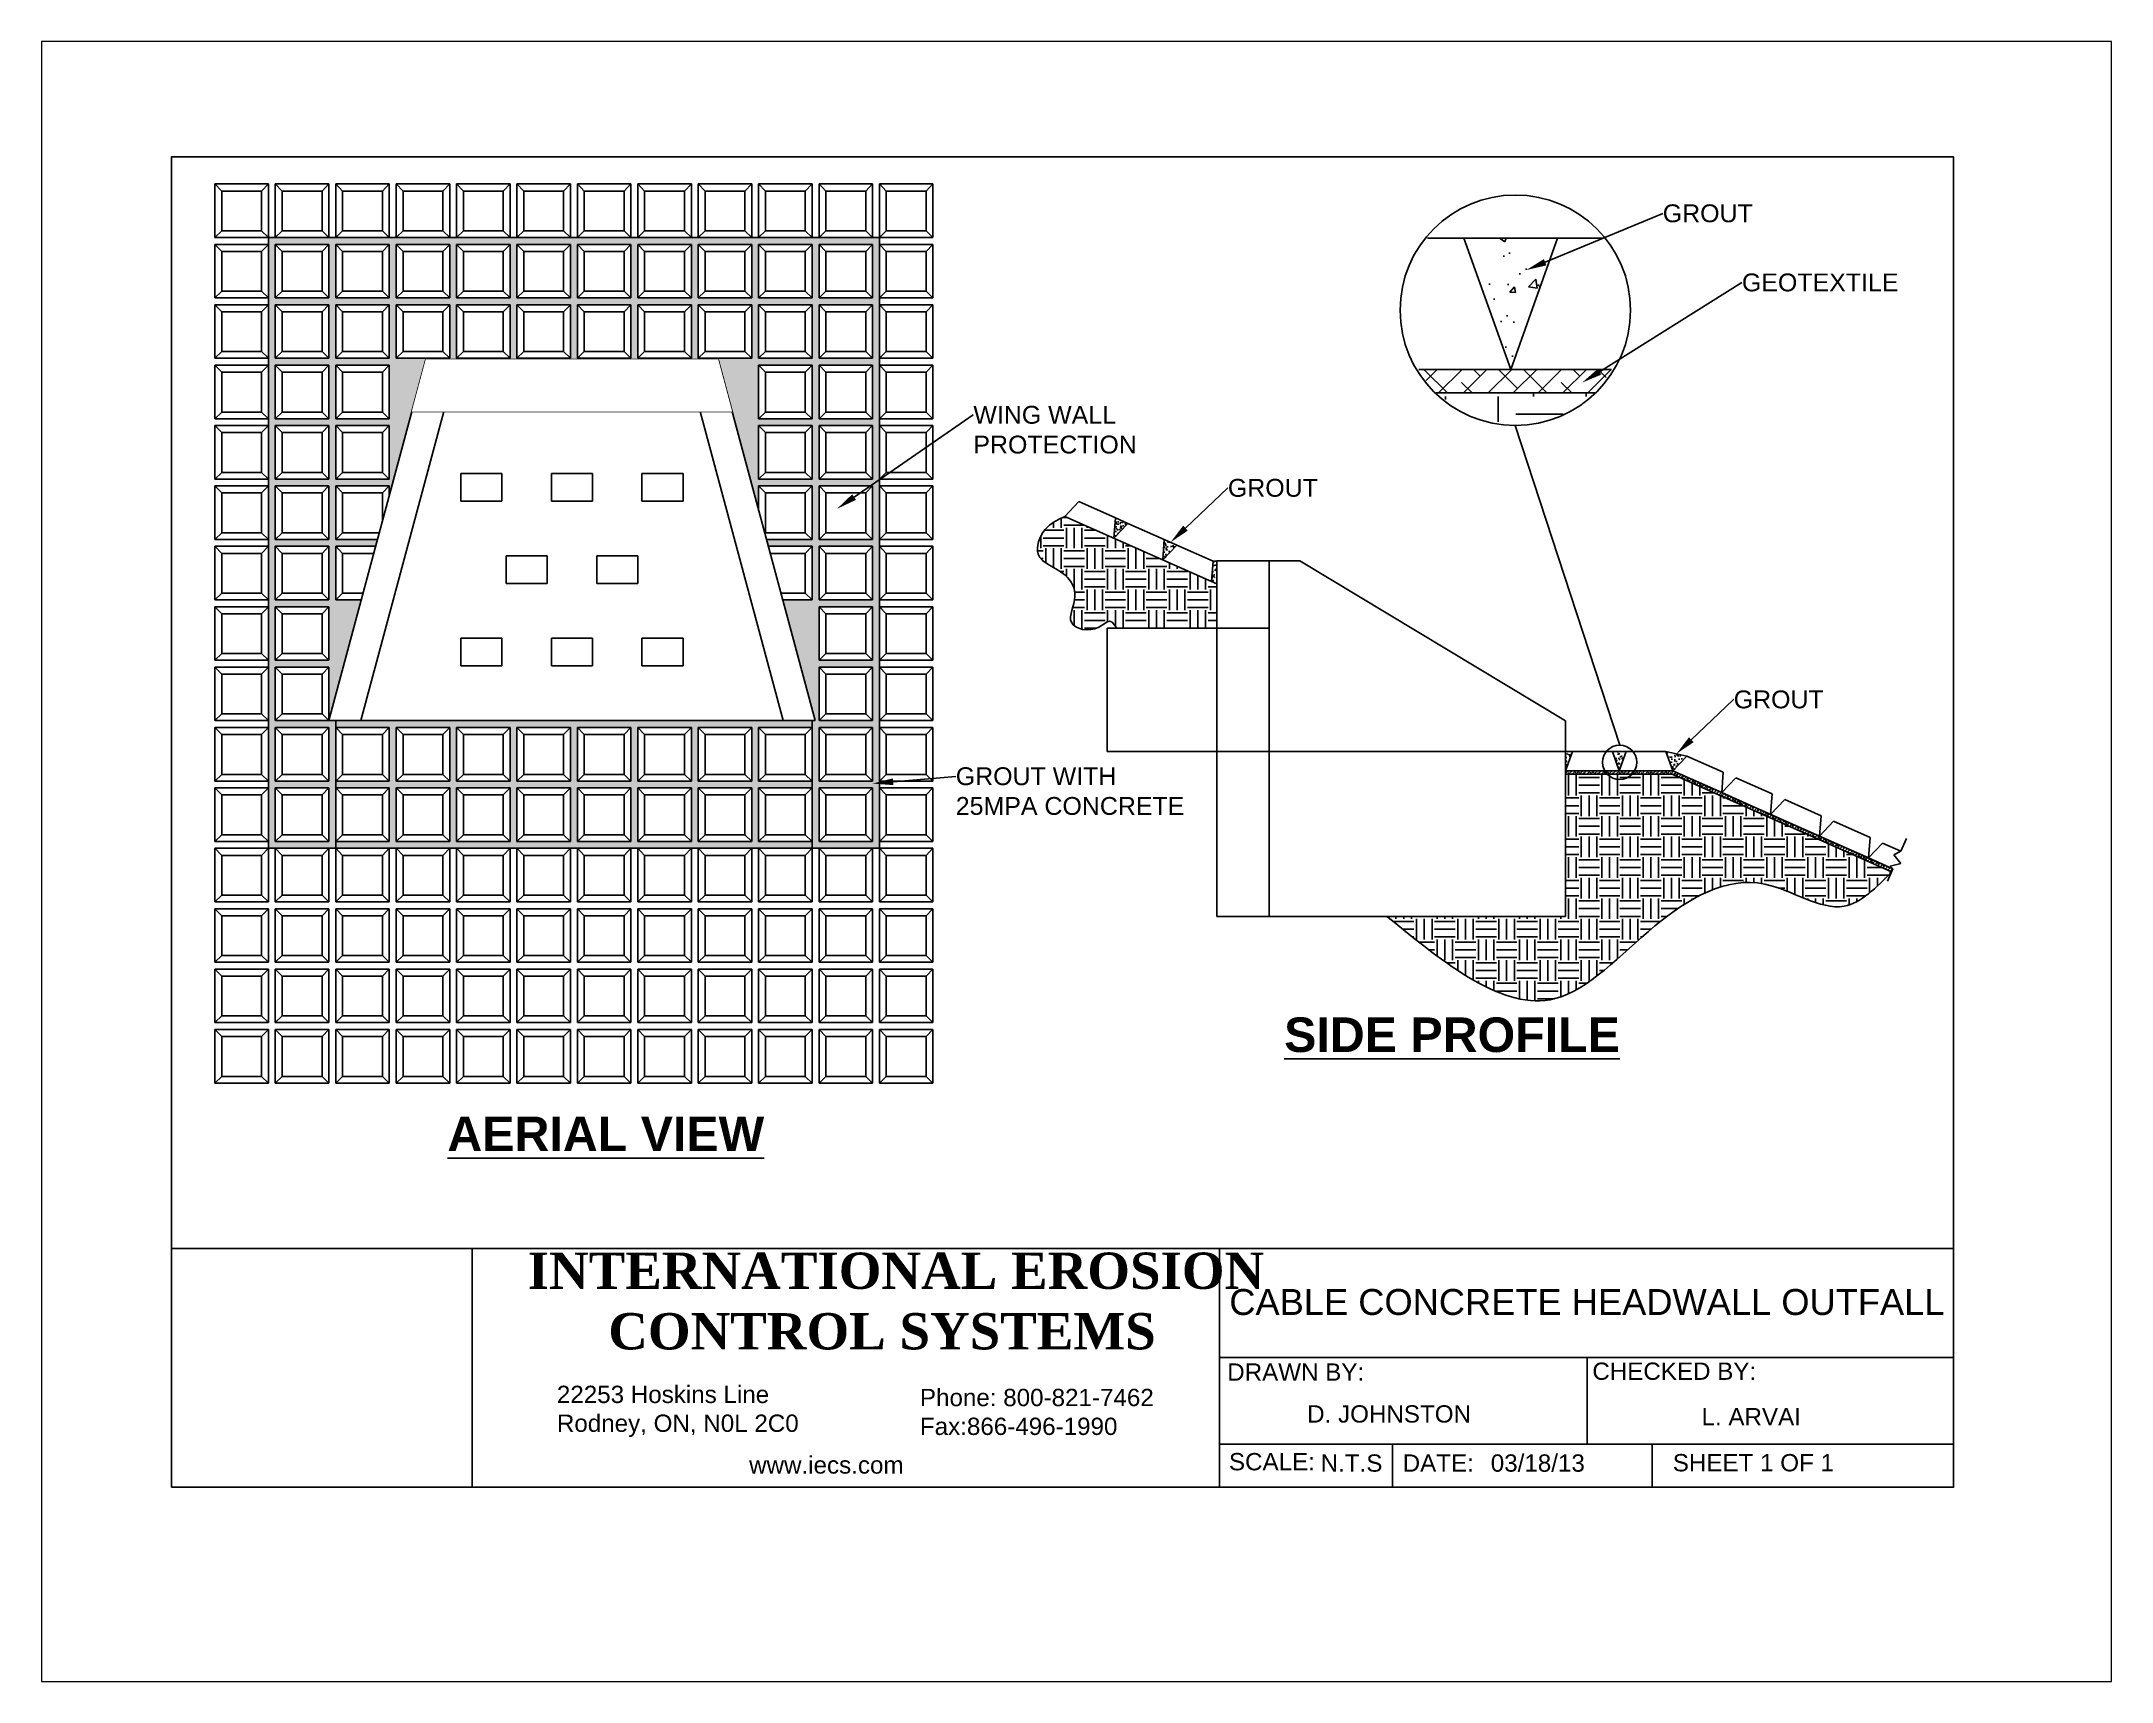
# Paper-space layout 'Layout1' of a CAD drawing. Header units: inches. Extents: x -0.7 to 11.3, y -1 to 8.5.
# The model-space entities are those that its viewports show. They can reach past a viewport. Long polylines and large blocks are cut down to what shows.
import ezdxf
from ezdxf import colors
from ezdxf.entities.mleader import LeaderData, LeaderLine
from ezdxf.math import Vec2, Vec3

# ---------------------------------------------------------------- set-up
doc = ezdxf.new("R2010")
doc.units = ezdxf.units.IN
doc.header["$MEASUREMENT"] = 0
doc.set_wipeout_variables(frame=1)
doc.linetypes.add('HIDDEN', pattern=[0.375, 0.25, -0.125])
doc.styles.get("Standard").update_dxf_attribs({"font": 'arial.ttf'})
picture_1 = doc.add_image_def('image1.jpg', size_in_pixel=(3531, 2803))

psp = doc.layouts.get("Layout1")

# ---------------------------------------------------------------- texts
at = {"char_height": 0.2, "attachment_point": 1}
for s, width, insert in [('{\\fArial|b1|i0|c0|p34;\\LSIDE PROFILE}', 3.02992, (6.521, 2.882)), ('{\\fArial|b1|i0|c0|p34;\\LAERIAL VIEW }', 2.80507, (1.685, 2.309))]:
    psp.add_mtext_dynamic_manual_height_columns(s, width=width, gutter_width=1, heights=[0], dxfattribs=dict(at, insert=insert))

msp = doc.modelspace()

# ---------------------------------------------------------------- blocks, each defined once
blk = doc.blocks.new('IECS Title Block')
for p, q in [((1.928, -6.61), (10.49, -6.61)), ((6.247, -6.61), (6.247, -7.37)), ((10.49, -7.24), (6.247, -7.24)), ((8.372, -7.24), (8.372, -7.74)), ((6.247, -7.37), (6.247, -7.74)), ((6.247, -7.99), (6.247, -7.74)), ((6.247, -7.74), (7.247, -7.74)), ((7.247, -7.99), (7.247, -7.74)), ((7.247, -7.74), (8.747, -7.74)), ((10.49, -7.74), (8.747, -7.74)), ((8.747, -7.74), (8.747, -7.99))]:
    blk.add_line(p, q)
blk.add_lwpolyline([(0.19, -7.99), (10.49, -7.99), (10.49, -0.3), (0.19, -0.3)], close=True)
at = {"attachment_point": 1}
for s, width, insert, char_height in [('\\pi0.39411;{\\fBatang|b1|i0|c0|p18;INTERNATIONAL EROSION \\P\\pi0.86004;CONTROL SYSTEMS}', 4.54139, (1.855, -6.633), 0.21), ('CABLE CONCRETE HEADWALL OUTFALL', 4.18852, (6.304, -6.844), 0.15), ('DRAWN BY:', 0.85092, (6.292, -7.274), 0.1), ('CHECKED BY:', 0.96751, (8.402, -7.269), 0.1), ('22253 Hoskins Line \\PRodney, ON, N0L 2C0', 1.42927, (2.418, -7.403), 0.1), ('Phone: 800-821-7462\\PFax:866-496-1990', 1.47969, (4.516, -7.421), 0.1), ('D. JOHNSTON', 1.07349, (6.754, -7.516), 0.1), ('L. ARVAI', 0.60228, (9.033, -7.532), 0.1), ('SCALE:', 0.1721, (6.302, -7.792), 0.1), ('N.T.S', 0.17927, (6.832, -7.8), 0.1), ('DATE:', 0.09322, (7.306, -7.8), 0.1), ('03/18/13', 0.4446, (7.815, -7.8), 0.1), ('SHEET 1 OF 1', 1.28361, (8.867, -7.798), 0.1)]:
    blk.add_mtext_dynamic_manual_height_columns(s, width=width, gutter_width=1, heights=[0], dxfattribs=dict(at, insert=insert, char_height=char_height))
at = {"linetype": 'HIDDEN', "insert": (3.529, -7.811), "char_height": 0.1, "attachment_point": 1}
blk.add_mtext_dynamic_manual_height_columns('www.iecs.com', width=1.11411, gutter_width=1, heights=[0], dxfattribs=at)
image = blk.add_image(picture_1, insert=(0.19, -7.99), size_in_units=(1.738, 1.38))
image.dxf.flags = 7
blk = doc.blocks.new('*U2')
at = {"linetype": 'HIDDEN'}
for p, q in [((-195, 195), (-195, -195)), ((195, 195), (-195, 195)), ((195, -195), (195, 195)), ((-195, -195), (195, -195))]:
    blk.add_line(p, q, dxfattribs=at)
blk = doc.blocks.new('*U3')
at = {"color": 0, "linetype": 'ByBlock', "lineweight": -2, "transparency": 16777216}
for p in [(0, 0), (440, 0), (880, 0), (1320, 0), (1760, 0), (2200, 0), (2640, 0), (3080, 0), (0, -440), (440, -440), (880, -440), (1320, -440), (1760, -440), (2200, -440), (2640, -440), (3080, -440), (0, -880), (440, -880), (880, -880), (1320, -880), (1760, -880), (2200, -880), (2640, -880), (3080, -880), (0, -1320), (440, -1320), (880, -1320), (1320, -1320), (1760, -1320), (2200, -1320), (2640, -1320), (3080, -1320), (0, -1760), (440, -1760), (880, -1760), (1320, -1760), (1760, -1760), (2200, -1760), (2640, -1760), (3080, -1760), (0, -2200), (440, -2200), (880, -2200), (1320, -2200), (1760, -2200), (2200, -2200), (2640, -2200), (3080, -2200)]:
    blk.add_blockref('*U2', p, dxfattribs=at)
blk = doc.blocks.new('*U4')
for p, q in [((-195, 195), (195, 195)), ((-195, -195), (-195, 195)), ((195, 195), (195, -195)), ((195, -195), (-195, -195))]:
    blk.add_line(p, q)
blk = doc.blocks.new('*U5')
at = {"color": 0, "linetype": 'ByBlock', "lineweight": -2, "transparency": 16777216}
for p in [(0, 0), (440, 0), (880, 0), (1320, 0), (1760, 0), (2200, 0), (2640, 0), (3080, 0), (0, -440), (440, -440), (880, -440), (1320, -440), (1760, -440), (2200, -440), (2640, -440), (3080, -440), (0, -880), (440, -880), (880, -880), (1320, -880), (1760, -880), (2200, -880), (2640, -880), (3080, -880), (0, -1320), (440, -1320), (880, -1320), (1320, -1320), (1760, -1320), (2200, -1320), (2640, -1320), (3080, -1320), (0, -1760), (440, -1760), (880, -1760), (1320, -1760), (1760, -1760), (2200, -1760), (2640, -1760), (3080, -1760), (0, -2200), (440, -2200), (880, -2200), (1320, -2200), (1760, -2200), (2200, -2200), (2640, -2200), (3080, -2200)]:
    blk.add_blockref('*U4', p, dxfattribs=at)
blk = doc.blocks.new('*U6')
blk.add_lwpolyline([(145, 145), (145, -145), (-145, -145), (-145, 145)], close=True)
blk = doc.blocks.new('*U7')
at = {"color": 0, "linetype": 'ByBlock', "lineweight": -2, "transparency": 16777216}
for p in [(0, 0), (440, 0), (880, 0), (1320, 0), (1760, 0), (2200, 0), (2640, 0), (3080, 0), (0, -440), (440, -440), (880, -440), (1320, -440), (1760, -440), (2200, -440), (2640, -440), (3080, -440), (0, -880), (440, -880), (880, -880), (1320, -880), (1760, -880), (2200, -880), (2640, -880), (3080, -880), (0, -1320), (440, -1320), (880, -1320), (1320, -1320), (1760, -1320), (2200, -1320), (2640, -1320), (3080, -1320), (0, -1760), (440, -1760), (880, -1760), (1320, -1760), (1760, -1760), (2200, -1760), (2640, -1760), (3080, -1760), (0, -2200), (440, -2200), (880, -2200), (1320, -2200), (1760, -2200), (2200, -2200), (2640, -2200), (3080, -2200)]:
    blk.add_blockref('*U6', p, dxfattribs=at)

# ---------------------------------------------------------------- hatches: boundary and pattern name
h = msp.add_hatch()
h.set_pattern_fill('AR-CONC', color=256, scale=10)
h.set_pattern_definition([(50, (0, 0), (71.726, -6.2752), [7.5, -82.5]), (355, (0, 0), (-13.87513, 75.2192), [6, -66]), (100.4514, (5.98, -0.52), (57.8509, 68.944), [6.374, -70.1142]), (46.1842, (0, 20), (106.7241, -16.5519), [11.25, -123.75]), (96.6356, (8.89, 18.62), (93.4662, 97.4119), [9.561, -105.1714]), (351.1842, (0, 20), (93.4662, 97.4119), [9, -99]), (21, (10, 15), (59.6907, -40.2619), [7.5, -82.5]), (326, (10, 15), (24.33153, 72.515), [6, -66]), (71.4514, (14.974, 11.645), (84.02224, 32.2531), [6.374, -70.1142]), (37.5, (0, 0), (1.215986, 33.289385), [0, -65.2, 0, -67, 0, -66.25]), (7.5, (0, 0), (26.30695, 39.44117), [0, -38.2, 0, -63.7, 0, -25.25]), (327.5, (-22.3, 0), (53.38224, -2.25549), [0, -25, 0, -78, 0, -103.5]), (317.5, (-32.3, 0), (58.31862, 10.0105), [0, -32.5, 0, -51.8, 0, -73.5])])
h.paths.add_polyline_path([(-4332.5, 4815.5), (-4333, 4816), (-4723, 4816), (-4723, 5206), (-4333, 5206), (-4333, 4808.1), (-4332.5, 4808.1), (-4332.5, 4428.1), (-2715.7, 4428.1), (-2523, 3709.1), (-2523, 3886), (-2133, 3886), (-2133, 3496), (-2465.9, 3496), (-2452.5, 3446), (-2133, 3446), (-2133, 3056), (-2348, 3056), (-2112.2, 2176), (-2133, 2176), (-2133, 2126), (-2133, 1736), (-2133, 1686), (-2133, 1296), (-2133, 1246), (-1643, 1246), (-1643, 5696), (-6093, 5696), (-6093, 1246), (-5603, 1246), (-5603, 1296), (-5603, 1686), (-5603, 1736), (-5603, 2126), (-5603, 2176), (-5652.8, 2176), (-6043, 2176), (-6043, 2566), (-5653, 2566), (-5653, 2176), (-5652.8, 2176), (-5417, 3056), (-5603, 3056), (-5603, 3446), (-5312.5, 3446), (-5299.1, 3496), (-5603, 3496), (-5603, 3886), (-5213, 3886), (-5213, 3817.2), (-5049.3, 4428.1), (-4332.5, 4428.1)])
h.paths.add_polyline_path([(-5213, 4376), (-5603, 4376), (-5603, 4766), (-5213, 4766)], flags=16)
h.paths.add_polyline_path([(-5163, 4816), (-5163, 5206), (-4773, 5206), (-4773, 4816)], flags=16)
h.paths.add_polyline_path([(-5263, 4714.5), (-5263, 4424.5), (-5553, 4424.5), (-5553, 4714.5)], flags=0)
h.paths.add_polyline_path([(-5113, 4864.5), (-5113, 5154.5), (-4823, 5154.5), (-4823, 4864.5)], flags=0)
h.paths.add_polyline_path([(-5213, 4816), (-5603, 4816), (-5603, 5206), (-5213, 5206)], flags=16)
h.paths.add_polyline_path([(-5263, 4864.5), (-5553, 4864.5), (-5553, 5154.5), (-5263, 5154.5)], flags=0)
h.paths.add_polyline_path([(-5213, 4326), (-5213, 3936), (-5603, 3936), (-5603, 4326)], flags=16)
h.paths.add_polyline_path([(-5263, 4274.5), (-5263, 3984.5), (-5553, 3984.5), (-5553, 4274.5)], flags=0)
h.paths.add_polyline_path([(-5653, 4376), (-6043, 4376), (-6043, 4766), (-5653, 4766)], flags=16)
h.paths.add_polyline_path([(-5703, 4714.5), (-5703, 4424.5), (-5993, 4424.5), (-5993, 4714.5)], flags=0)
h.paths.add_polyline_path([(-5653, 4816), (-6043, 4816), (-6043, 5206), (-5653, 5206)], flags=16)
h.paths.add_polyline_path([(-5703, 4864.5), (-5993, 4864.5), (-5993, 5154.5), (-5703, 5154.5)], flags=0)
h.paths.add_polyline_path([(-5163, 5256), (-5163, 5646), (-4773, 5646), (-4773, 5256)], flags=16)
h.paths.add_polyline_path([(-5113, 5304.5), (-5113, 5594.5), (-4823, 5594.5), (-4823, 5304.5)], flags=0)
h.paths.add_polyline_path([(-5213, 5256), (-5603, 5256), (-5603, 5646), (-5213, 5646)], flags=16)
h.paths.add_polyline_path([(-5263, 5304.5), (-5553, 5304.5), (-5553, 5594.5), (-5263, 5594.5)], flags=0)
h.paths.add_polyline_path([(-5653, 4326), (-5653, 3936), (-6043, 3936), (-6043, 4326)], flags=16)
h.paths.add_polyline_path([(-5703, 4274.5), (-5703, 3984.5), (-5993, 3984.5), (-5993, 4274.5)], flags=0)
h.paths.add_polyline_path([(-4723, 5256), (-4723, 5646), (-4333, 5646), (-4333, 5256)], flags=16)
h.paths.add_polyline_path([(-4673, 5304.5), (-4673, 5594.5), (-4383, 5594.5), (-4383, 5304.5)], flags=0)
h.paths.add_polyline_path([(-5653, 5256), (-6043, 5256), (-6043, 5646), (-5653, 5646)], flags=16)
h.paths.add_polyline_path([(-5703, 5304.5), (-5993, 5304.5), (-5993, 5594.5), (-5703, 5594.5)], flags=0)
h.paths.add_polyline_path([(-4283, 4816), (-4283, 5206), (-3893, 5206), (-3893, 4816)], flags=16)
h.paths.add_polyline_path([(-4233, 4864.5), (-4233, 5154.5), (-3943, 5154.5), (-3943, 4864.5)], flags=0)
h.paths.add_polyline_path([(-5653, 3886), (-5653, 3496), (-6043, 3496), (-6043, 3886)], flags=16)
h.paths.add_polyline_path([(-5703, 3834.5), (-5703, 3544.5), (-5993, 3544.5), (-5993, 3834.5)], flags=0)
h.paths.add_polyline_path([(-4283, 5256), (-4283, 5646), (-3893, 5646), (-3893, 5256)], flags=16)
h.paths.add_polyline_path([(-4233, 5304.5), (-4233, 5594.5), (-3943, 5594.5), (-3943, 5304.5)], flags=0)
h.paths.add_polyline_path([(-3843, 4816), (-3843, 5206), (-3453, 5206), (-3453, 4816)], flags=16)
h.paths.add_polyline_path([(-3793, 4864.5), (-3793, 5154.5), (-3503, 5154.5), (-3503, 4864.5)], flags=0)
h.paths.add_polyline_path([(-5653, 3446), (-5653, 3056), (-6043, 3056), (-6043, 3446)], flags=16)
h.paths.add_polyline_path([(-5703, 3394.5), (-5703, 3104.5), (-5993, 3104.5), (-5993, 3394.5)], flags=0)
h.paths.add_polyline_path([(-3843, 5256), (-3843, 5646), (-3453, 5646), (-3453, 5256)], flags=16)
h.paths.add_polyline_path([(-3793, 5304.5), (-3793, 5594.5), (-3503, 5594.5), (-3503, 5304.5)], flags=0)
h.paths.add_polyline_path([(-3403, 4816), (-3403, 5206), (-3013, 5206), (-3013, 4816)], flags=16)
h.paths.add_polyline_path([(-3353, 4864.5), (-3353, 5154.5), (-3063, 5154.5), (-3063, 4864.5)], flags=0)
h.paths.add_polyline_path([(-5653, 3006), (-5653, 2616), (-6043, 2616), (-6043, 3006)], flags=16)
h.paths.add_polyline_path([(-5703, 2954.5), (-5703, 2664.5), (-5993, 2664.5), (-5993, 2954.5)], flags=0)
h.paths.add_polyline_path([(-3403, 5256), (-3403, 5646), (-3013, 5646), (-3013, 5256)], flags=16)
h.paths.add_polyline_path([(-3353, 5304.5), (-3353, 5594.5), (-3063, 5594.5), (-3063, 5304.5)], flags=0)
h.paths.add_polyline_path([(-2963, 4816), (-2963, 5206), (-2573, 5206), (-2573, 4816)], flags=16)
h.paths.add_polyline_path([(-2913, 4864.5), (-2913, 5154.5), (-2623, 5154.5), (-2623, 4864.5)], flags=0)
h.paths.add_polyline_path([(-2963, 5256), (-2963, 5646), (-2573, 5646), (-2573, 5256)], flags=16)
h.paths.add_polyline_path([(-2913, 5304.5), (-2913, 5594.5), (-2623, 5594.5), (-2623, 5304.5)], flags=0)
h.paths.add_polyline_path([(-2523, 4766), (-2133, 4766), (-2133, 4376), (-2523, 4376)], flags=16)
h.paths.add_polyline_path([(-2473, 4714.5), (-2183, 4714.5), (-2183, 4424.5), (-2473, 4424.5)], flags=0)
h.paths.add_polyline_path([(-2523, 4816), (-2523, 5206), (-2133, 5206), (-2133, 4816)], flags=16)
h.paths.add_polyline_path([(-2473, 4864.5), (-2473, 5154.5), (-2183, 5154.5), (-2183, 4864.5)], flags=0)
h.paths.add_polyline_path([(-2523, 4326), (-2133, 4326), (-2133, 3936), (-2523, 3936)], flags=16)
h.paths.add_polyline_path([(-2473, 4274.5), (-2183, 4274.5), (-2183, 3984.5), (-2473, 3984.5)], flags=0)
h.paths.add_polyline_path([(-5653, 2126), (-5653, 1736), (-6043, 1736), (-6043, 2126)], flags=16)
h.paths.add_polyline_path([(-5703, 2074.5), (-5703, 1784.5), (-5993, 1784.5), (-5993, 2074.5)], flags=0)
h.paths.add_polyline_path([(-2523, 5256), (-2523, 5646), (-2133, 5646), (-2133, 5256)], flags=16)
h.paths.add_polyline_path([(-2473, 5304.5), (-2473, 5594.5), (-2183, 5594.5), (-2183, 5304.5)], flags=0)
h.paths.add_polyline_path([(-2083, 4766), (-1693, 4766), (-1693, 4376), (-2083, 4376)], flags=16)
h.paths.add_polyline_path([(-2033, 4714.5), (-1743, 4714.5), (-1743, 4424.5), (-2033, 4424.5)], flags=0)
h.paths.add_polyline_path([(-2083, 4816), (-2083, 5206), (-1693, 5206), (-1693, 4816)], flags=16)
h.paths.add_polyline_path([(-2033, 4864.5), (-2033, 5154.5), (-1743, 5154.5), (-1743, 4864.5)], flags=0)
h.paths.add_polyline_path([(-2083, 4326), (-1693, 4326), (-1693, 3936), (-2083, 3936)], flags=16)
h.paths.add_polyline_path([(-2033, 4274.5), (-1743, 4274.5), (-1743, 3984.5), (-2033, 3984.5)], flags=0)
h.paths.add_polyline_path([(-5653, 1686), (-5653, 1296), (-6043, 1296), (-6043, 1686)], flags=16)
h.paths.add_polyline_path([(-5703, 1634.5), (-5703, 1344.5), (-5993, 1344.5), (-5993, 1634.5)], flags=0)
h.paths.add_polyline_path([(-2083, 5256), (-2083, 5646), (-1693, 5646), (-1693, 5256)], flags=16)
h.paths.add_polyline_path([(-2033, 5304.5), (-2033, 5594.5), (-1743, 5594.5), (-1743, 5304.5)], flags=0)
h.paths.add_polyline_path([(-2083, 3886), (-1693, 3886), (-1693, 3496), (-2083, 3496)], flags=16)
h.paths.add_polyline_path([(-2033, 3834.5), (-1743, 3834.5), (-1743, 3544.5), (-2033, 3544.5)], flags=0)
h.paths.add_polyline_path([(-2083, 3446), (-1693, 3446), (-1693, 3056), (-2083, 3056)], flags=16)
h.paths.add_polyline_path([(-2033, 3394.5), (-1743, 3394.5), (-1743, 3104.5), (-2033, 3104.5)], flags=0)
h.paths.add_polyline_path([(-2083, 3006), (-1693, 3006), (-1693, 2616), (-2083, 2616)], flags=16)
h.paths.add_polyline_path([(-2033, 2954.5), (-1743, 2954.5), (-1743, 2664.5), (-2033, 2664.5)], flags=0)
h.paths.add_polyline_path([(-2083, 2566), (-1693, 2566), (-1693, 2176), (-2083, 2176)], flags=16)
h.paths.add_polyline_path([(-2033, 2514.5), (-1743, 2514.5), (-1743, 2224.5), (-2033, 2224.5)], flags=0)
h.paths.add_polyline_path([(-2083, 2126), (-1693, 2126), (-1693, 1736), (-2083, 1736)], flags=16)
h.paths.add_polyline_path([(-2033, 2074.5), (-1743, 2074.5), (-1743, 1784.5), (-2033, 1784.5)], flags=0)
h.paths.add_polyline_path([(-2083, 1686), (-1693, 1686), (-1693, 1296), (-2083, 1296)], flags=16)
h.paths.add_polyline_path([(-2033, 1634.5), (-1743, 1634.5), (-1743, 1344.5), (-2033, 1344.5)], flags=0)
h = msp.add_hatch()
h.set_pattern_fill('EARTH', color=256, scale=600)
edge = h.paths.add_edge_path()
edge.add_line((814.8, 3150.2), (814.8, 3171.9))
edge.add_line((814.8, 3171.9), (776.6, 3188.9))
edge.add_line((776.6, 3188.9), (-292.6, 3664))
edge.add_spline(control_points=[(-292.6, 3664), (-345.3, 3639.4), (-454.2, 3588.5), (-540.5, 3338.3), (-286.5, 3276.1), (-182.7, 3079.4), (-315.8, 2862.3), (-70.2, 2808.1), (36.2, 2927.7), (69.4, 2872.6), (82.9, 2850.2)], knot_values=[0, 0, 0, 0, 173.967435, 358.812363, 609.104497, 779.019823, 969.259459, 1171.890951, 1267.460768, 1332.743981, 1332.743981, 1332.743981, 1332.743981], degree=3, periodic=0)
edge.add_line((82.9, 2850.2), (814.8, 2850.2))
edge.add_line((814.8, 2850.2), (814.8, 3150.2))
h = msp.add_hatch()
h.set_pattern_fill('AR-CONC', color=256, scale=10)
h.paths.add_polyline_path([(166.4, 3613.3), (75, 3653.9), (63.8, 3505.6)])
h.paths.add_polyline_path([(522.8, 3454.9), (431.4, 3495.5), (420.2, 3347.3)])
h.paths.add_polyline_path([(814.8, 3340.2), (787.8, 3337.2), (776.6, 3188.9), (814.8, 3171.9)])
h = msp.add_hatch()
h.set_pattern_fill('AR-CONC', color=256, scale=10)
h.set_pattern_definition([(50, (-5663.964, -487.377), (71.726, -6.2752), [7.5, -82.5]), (355, (-5663.964, -487.38), (-13.8751, 75.2192), [6, -66]), (100.4514, (-5657.99, -487.9), (57.8509, 68.944), [6.374, -70.1142]), (46.1842, (-5663.96, -467.38), (106.7241, -16.552), [11.25, -123.75]), (96.6356, (-5655.07, -468.76), (93.4662, 97.4119), [9.561, -105.1714]), (351.1842, (-5663.96, -467.38), (93.4662, 97.4119), [9, -99]), (21, (-5653.964, -472.377), (59.6907, -40.2619), [7.5, -82.5]), (326, (-5653.964, -472.38), (24.3315, 72.515), [6, -66]), (71.4514, (-5648.99, -475.73), (84.0222, 32.2531), [6.374, -70.1142]), (37.5, (-5663.964, -487.377), (1.21599, 33.28939), [0, -65.2, 0, -67, 0, -66.25]), (7.5, (-5663.964, -487.377), (26.30695, 39.44117), [0, -38.2, 0, -63.7, 0, -25.25]), (327.5, (-5686.264, -487.377), (53.38224, -2.25549), [0, -25, 0, -78, 0, -103.5]), (317.5, (-5696.264, -487.377), (58.3186, 10.0105), [0, -32.5, 0, -51.8, 0, -73.5])])
h.paths.add_polyline_path([(-2133, 1736), (-2523, 1736), (-2523, 2126), (-2133, 2126), (-2133, 2176), (-5603, 2176), (-5603, 2126), (-5213, 2126), (-5213, 1736), (-5603, 1736), (-5603, 1686), (-5213, 1686), (-5213, 1296), (-5603, 1296), (-5603, 1246), (-5213, 1246), (-5163, 1246), (-4773, 1246), (-4723, 1246), (-4333, 1246), (-4283, 1246), (-3893, 1246), (-3843, 1246), (-3453, 1246), (-3403, 1246), (-3013, 1246), (-2963, 1246), (-2573, 1246), (-2523, 1246), (-2133, 1246), (-2133, 1296), (-2523, 1296), (-2523, 1686), (-2133, 1686)])
h.paths.add_polyline_path([(-3893, 1736), (-4283, 1736), (-4283, 2126), (-3893, 2126)], flags=16)
h.paths.add_polyline_path([(-3843, 1736), (-3843, 2126), (-3453, 2126), (-3453, 1736)], flags=16)
h.paths.add_polyline_path([(-3893, 1686), (-3893, 1296), (-4283, 1296), (-4283, 1686)], flags=16)
h.paths.add_polyline_path([(-3843, 1686), (-3453, 1686), (-3453, 1296), (-3843, 1296)], flags=16)
h.paths.add_polyline_path([(-4333, 1736), (-4723, 1736), (-4723, 2126), (-4333, 2126)], flags=16)
h.paths.add_polyline_path([(-4333, 1686), (-4333, 1296), (-4723, 1296), (-4723, 1686)], flags=16)
h.paths.add_polyline_path([(-3403, 1736), (-3403, 2126), (-3013, 2126), (-3013, 1736)], flags=16)
h.paths.add_polyline_path([(-3403, 1686), (-3013, 1686), (-3013, 1296), (-3403, 1296)], flags=16)
h.paths.add_polyline_path([(-4773, 1736), (-5163, 1736), (-5163, 2126), (-4773, 2126)], flags=16)
h.paths.add_polyline_path([(-4773, 1686), (-4773, 1296), (-5163, 1296), (-5163, 1686)], flags=16)
h.paths.add_polyline_path([(-2963, 1736), (-2963, 2126), (-2573, 2126), (-2573, 1736)], flags=16)
h.paths.add_polyline_path([(-2963, 1686), (-2573, 1686), (-2573, 1296), (-2963, 1296)], flags=16)
h = msp.add_hatch()
h.set_pattern_fill('AR-CONC', color=256, scale=10)
h.paths.add_polyline_path([(3404.8, 1950.2), (3354.8, 1950.2), (3354.8, 1810.2)])
h.paths.add_polyline_path([(3794.8, 1950.2), (3694.8, 1950.2), (3744.8, 1810.2)])
h.paths.add_polyline_path([(4237.4, 1917.8), (4084.8, 1950.2), (4134.8, 1810.2)])
h = msp.add_hatch()
h.set_pattern_fill('ANSI38', color=256, scale=150)
h.paths.add_polyline_path([(4134.8, 1810.2), (3744.8, 1810.2), (3744.8, 1810.2), (3354.8, 1810.2), (3354.8, 1785.2), (4129.5, 1785.2), (5728.5, 1074.7), (5738.6, 1097.5)])
h = msp.add_hatch()
h.set_pattern_fill('EARTH', color=256, scale=600)
edge = h.paths.add_edge_path()
edge.add_line((4129.5, 1785.2), (3837.1, 1785.2))
edge.add_arc((3748.1, 1872.6), 124.7, 224.5109, 315.4891, ccw=False)
edge.add_line((3659.2, 1785.2), (3354.8, 1785.2))
edge.add_line((3354.8, 1785.2), (3354.8, 1760.2))
edge.add_line((3354.8, 1760.2), (3354.8, 750.2))
edge.add_line((3354.8, 750.2), (2053.2, 750.2))
edge.add_spline(control_points=[(2053.2, 750.2), (2477.9, 403.4), (3183.4, -172.8), (3962.2, 710.5), (4712.3, 1157.8), (5352.1, 686.5), (5617.9, 960.7), (5728.5, 1074.7)], knot_values=[0, 0, 0, 0, 1362.18703, 2262.953868, 3118.510619, 3718.259039, 4145.190908, 4145.190908, 4145.190908, 4145.190908], degree=3, periodic=0)
edge.add_line((5728.5, 1074.7), (4129.5, 1785.2))
h.paths.add_polyline_path([(3837.1, 1785.2), (3659.2, 1785.2, 0.419223)], flags=17)

# ---------------------------------------------------------------- linework, layer by layer
for p, q in [((-6483, 6086), (-6093, 6086)), ((-6483, 5696), (-6483, 6086)), ((-6483, 6086), (-6433, 6034.5)), ((-6143, 6034.5), (-6093, 6086)), ((-6093, 6086), (-6093, 5696)), ((-6043, 6086), (-5653, 6086)), ((-6043, 5696), (-6043, 6086)), ((-6043, 6086), (-5993, 6034.5)), ((-5703, 6034.5), (-5653, 6086)), ((-5653, 6086), (-5653, 5696)), ((-5603, 6086), (-5213, 6086)), ((-5603, 5696), (-5603, 6086)), ((-5603, 6086), (-5553, 6034.5)), ((-5263, 6034.5), (-5213, 6086)), ((-5213, 6086), (-5213, 5696)), ((-5163, 6086), (-4773, 6086)), ((-5163, 5696), (-5163, 6086)), ((-5163, 6086), (-5113, 6034.5)), ((-4823, 6034.5), (-4773, 6086)), ((-4773, 6086), (-4773, 5696)), ((-4723, 6086), (-4333, 6086)), ((-4723, 5696), (-4723, 6086)), ((-4723, 6086), (-4673, 6034.5)), ((-4383, 6034.5), (-4333, 6086)), ((-4333, 6086), (-4333, 5696)), ((-4283, 6086), (-3893, 6086)), ((-4283, 5696), (-4283, 6086)), ((-4283, 6086), (-4233, 6034.5)), ((-3943, 6034.5), (-3893, 6086)), ((-3893, 6086), (-3893, 5696)), ((-3843, 6086), (-3453, 6086)), ((-3843, 5696), (-3843, 6086)), ((-3843, 6086), (-3793, 6034.5)), ((-3503, 6034.5), (-3453, 6086)), ((-3453, 6086), (-3453, 5696)), ((-3403, 6086), (-3013, 6086)), ((-3403, 5696), (-3403, 6086)), ((-3403, 6086), (-3353, 6034.5)), ((-3063, 6034.5), (-3013, 6086)), ((-3013, 6086), (-3013, 5696)), ((-2963, 6086), (-2573, 6086)), ((-2963, 5696), (-2963, 6086)), ((-2963, 6086), (-2913, 6034.5)), ((-2623, 6034.5), (-2573, 6086)), ((-2573, 6086), (-2573, 5696)), ((-2523, 6086), (-2133, 6086)), ((-2523, 5696), (-2523, 6086)), ((-2523, 6086), (-2473, 6034.5)), ((-2183, 6034.5), (-2133, 6086)), ((-2133, 6086), (-2133, 5696)), ((-2083, 6086), (-1693, 6086)), ((-2083, 5696), (-2083, 6086)), ((-2083, 6086), (-2033, 6034.5)), ((-1743, 6034.5), (-1693, 6086)), ((-1693, 6086), (-1693, 5696)), ((-1643, 6086), (-1253, 6086)), ((-1643, 5696), (-1643, 6086)), ((-1643, 6086), (-1593, 6034.5)), ((-1303, 6034.5), (-1253, 6086)), ((-1253, 6086), (-1253, 5696)), ((-6433, 6034.5), (-6143, 6034.5)), ((-6433, 5744.5), (-6433, 6034.5)), ((-6143, 6034.5), (-6143, 5744.5)), ((-5993, 6034.5), (-5703, 6034.5)), ((-5993, 5744.5), (-5993, 6034.5)), ((-5703, 6034.5), (-5703, 5744.5)), ((-5553, 6034.5), (-5263, 6034.5)), ((-5553, 5744.5), (-5553, 6034.5)), ((-5263, 6034.5), (-5263, 5744.5)), ((-5113, 6034.5), (-4823, 6034.5)), ((-5113, 5744.5), (-5113, 6034.5)), ((-4823, 6034.5), (-4823, 5744.5)), ((-4673, 6034.5), (-4383, 6034.5)), ((-4673, 5744.5), (-4673, 6034.5)), ((-4383, 6034.5), (-4383, 5744.5)), ((-4233, 6034.5), (-3943, 6034.5)), ((-4233, 5744.5), (-4233, 6034.5)), ((-3943, 6034.5), (-3943, 5744.5)), ((-3793, 6034.5), (-3503, 6034.5)), ((-3793, 5744.5), (-3793, 6034.5)), ((-3503, 6034.5), (-3503, 5744.5)), ((-3353, 6034.5), (-3063, 6034.5)), ((-3353, 5744.5), (-3353, 6034.5)), ((-3063, 6034.5), (-3063, 5744.5)), ((-2913, 6034.5), (-2623, 6034.5)), ((-2913, 5744.5), (-2913, 6034.5)), ((-2623, 6034.5), (-2623, 5744.5)), ((-2473, 6034.5), (-2183, 6034.5)), ((-2473, 5744.5), (-2473, 6034.5)), ((-2183, 6034.5), (-2183, 5744.5)), ((-2033, 6034.5), (-1743, 6034.5)), ((-2033, 5744.5), (-2033, 6034.5)), ((-1743, 6034.5), (-1743, 5744.5)), ((-1593, 6034.5), (-1303, 6034.5)), ((-1593, 5744.5), (-1593, 6034.5)), ((-1303, 6034.5), (-1303, 5744.5)), ((-6483, 5696), (-6433, 5744.5)), ((-6143, 5744.5), (-6433, 5744.5)), ((-6143, 5744.5), (-6093, 5696)), ((-6043, 5696), (-5993, 5744.5)), ((-5703, 5744.5), (-5993, 5744.5)), ((-5703, 5744.5), (-5653, 5696)), ((-5603, 5696), (-5553, 5744.5)), ((-5263, 5744.5), (-5553, 5744.5)), ((-5263, 5744.5), (-5213, 5696)), ((-5163, 5696), (-5113, 5744.5)), ((-4823, 5744.5), (-5113, 5744.5)), ((-4823, 5744.5), (-4773, 5696)), ((-4723, 5696), (-4673, 5744.5)), ((-4383, 5744.5), (-4673, 5744.5)), ((-4383, 5744.5), (-4333, 5696)), ((-4283, 5696), (-4233, 5744.5)), ((-3943, 5744.5), (-4233, 5744.5)), ((-3943, 5744.5), (-3893, 5696)), ((-3843, 5696), (-3793, 5744.5)), ((-3503, 5744.5), (-3793, 5744.5)), ((-3503, 5744.5), (-3453, 5696)), ((-3403, 5696), (-3353, 5744.5)), ((-3063, 5744.5), (-3353, 5744.5)), ((-3063, 5744.5), (-3013, 5696)), ((-2963, 5696), (-2913, 5744.5)), ((-2623, 5744.5), (-2913, 5744.5)), ((-2623, 5744.5), (-2573, 5696)), ((-2523, 5696), (-2473, 5744.5)), ((-2183, 5744.5), (-2473, 5744.5)), ((-2183, 5744.5), (-2133, 5696)), ((-2083, 5696), (-2033, 5744.5)), ((-1743, 5744.5), (-2033, 5744.5)), ((-1743, 5744.5), (-1693, 5696)), ((-1643, 5696), (-1593, 5744.5)), ((-1303, 5744.5), (-1593, 5744.5)), ((-1303, 5744.5), (-1253, 5696)), ((-6093, 5696), (-6483, 5696)), ((-6093, 5696), (-1643, 5696)), ((-6093, 5696), (-6093, 1246)), ((-5653, 5696), (-6043, 5696)), ((-5213, 5696), (-5603, 5696)), ((-4773, 5696), (-5163, 5696)), ((-4333, 5696), (-4723, 5696)), ((-3893, 5696), (-4283, 5696)), ((-3453, 5696), (-3843, 5696)), ((-3013, 5696), (-3403, 5696)), ((-2573, 5696), (-2963, 5696)), ((-2133, 5696), (-2523, 5696)), ((-1693, 5696), (-2083, 5696)), ((-1253, 5696), (-1643, 5696)), ((-1643, 5696), (-1643, 1246)), ((-6483, 5646), (-6093, 5646)), ((-6483, 5256), (-6483, 5646)), ((-6483, 5646), (-6433, 5594.5)), ((-6143, 5594.5), (-6093, 5646)), ((-6093, 5646), (-6093, 5256)), ((-6043, 5646), (-5653, 5646)), ((-6043, 5256), (-6043, 5646)), ((-6043, 5646), (-5993, 5594.5)), ((-5703, 5594.5), (-5653, 5646)), ((-5653, 5646), (-5653, 5256)), ((-5603, 5646), (-5213, 5646)), ((-5603, 5256), (-5603, 5646)), ((-5603, 5646), (-5553, 5594.5)), ((-5263, 5594.5), (-5213, 5646)), ((-5213, 5646), (-5213, 5256)), ((-5163, 5646), (-4773, 5646)), ((-5163, 5256), (-5163, 5646)), ((-5163, 5646), (-5113, 5594.5)), ((-4823, 5594.5), (-4773, 5646)), ((-4773, 5646), (-4773, 5256)), ((-4723, 5646), (-4333, 5646)), ((-4723, 5256), (-4723, 5646)), ((-4723, 5646), (-4673, 5594.5)), ((-4383, 5594.5), (-4333, 5646)), ((-4333, 5646), (-4333, 5256)), ((-4283, 5646), (-3893, 5646)), ((-4283, 5256), (-4283, 5646)), ((-4283, 5646), (-4233, 5594.5)), ((-3943, 5594.5), (-3893, 5646)), ((-3893, 5646), (-3893, 5256)), ((-3843, 5646), (-3453, 5646)), ((-3843, 5256), (-3843, 5646)), ((-3843, 5646), (-3793, 5594.5)), ((-3503, 5594.5), (-3453, 5646)), ((-3453, 5646), (-3453, 5256)), ((-3403, 5646), (-3013, 5646)), ((-3403, 5256), (-3403, 5646)), ((-3403, 5646), (-3353, 5594.5)), ((-3063, 5594.5), (-3013, 5646)), ((-3013, 5646), (-3013, 5256)), ((-2963, 5646), (-2573, 5646)), ((-2963, 5256), (-2963, 5646)), ((-2963, 5646), (-2913, 5594.5)), ((-2623, 5594.5), (-2573, 5646)), ((-2573, 5646), (-2573, 5256)), ((-2523, 5646), (-2133, 5646)), ((-2523, 5256), (-2523, 5646)), ((-2523, 5646), (-2473, 5594.5)), ((-2183, 5594.5), (-2133, 5646)), ((-2133, 5646), (-2133, 5256)), ((-2083, 5646), (-1693, 5646)), ((-2083, 5256), (-2083, 5646)), ((-2083, 5646), (-2033, 5594.5)), ((-1743, 5594.5), (-1693, 5646)), ((-1693, 5646), (-1693, 5256)), ((-1643, 5646), (-1253, 5646)), ((-1643, 5256), (-1643, 5646)), ((-1643, 5646), (-1593, 5594.5)), ((-1303, 5594.5), (-1253, 5646)), ((-1253, 5646), (-1253, 5256)), ((-6433, 5594.5), (-6143, 5594.5)), ((-6433, 5304.5), (-6433, 5594.5)), ((-6143, 5594.5), (-6143, 5304.5)), ((-5993, 5594.5), (-5703, 5594.5)), ((-5993, 5304.5), (-5993, 5594.5)), ((-5703, 5594.5), (-5703, 5304.5)), ((-5553, 5594.5), (-5263, 5594.5)), ((-5553, 5304.5), (-5553, 5594.5)), ((-5263, 5594.5), (-5263, 5304.5)), ((-5113, 5594.5), (-4823, 5594.5)), ((-5113, 5304.5), (-5113, 5594.5)), ((-4823, 5594.5), (-4823, 5304.5)), ((-4673, 5594.5), (-4383, 5594.5)), ((-4673, 5304.5), (-4673, 5594.5)), ((-4383, 5594.5), (-4383, 5304.5)), ((-4233, 5594.5), (-3943, 5594.5)), ((-4233, 5304.5), (-4233, 5594.5)), ((-3943, 5594.5), (-3943, 5304.5)), ((-3793, 5594.5), (-3503, 5594.5)), ((-3793, 5304.5), (-3793, 5594.5)), ((-3503, 5594.5), (-3503, 5304.5)), ((-3353, 5594.5), (-3063, 5594.5)), ((-3353, 5304.5), (-3353, 5594.5)), ((-3063, 5594.5), (-3063, 5304.5)), ((-2913, 5594.5), (-2623, 5594.5)), ((-2913, 5304.5), (-2913, 5594.5)), ((-2623, 5594.5), (-2623, 5304.5)), ((-2473, 5594.5), (-2183, 5594.5)), ((-2473, 5304.5), (-2473, 5594.5)), ((-2183, 5594.5), (-2183, 5304.5)), ((-2033, 5594.5), (-1743, 5594.5)), ((-2033, 5304.5), (-2033, 5594.5)), ((-1743, 5594.5), (-1743, 5304.5)), ((-1593, 5594.5), (-1303, 5594.5)), ((-1593, 5304.5), (-1593, 5594.5)), ((-1303, 5594.5), (-1303, 5304.5)), ((-6483, 5256), (-6433, 5304.5)), ((-6143, 5304.5), (-6433, 5304.5)), ((-6143, 5304.5), (-6093, 5256)), ((-6043, 5256), (-5993, 5304.5)), ((-5703, 5304.5), (-5993, 5304.5)), ((-5703, 5304.5), (-5653, 5256)), ((-5603, 5256), (-5553, 5304.5)), ((-5263, 5304.5), (-5553, 5304.5)), ((-5263, 5304.5), (-5213, 5256)), ((-5163, 5256), (-5113, 5304.5)), ((-4823, 5304.5), (-5113, 5304.5)), ((-4823, 5304.5), (-4773, 5256)), ((-4723, 5256), (-4673, 5304.5)), ((-4383, 5304.5), (-4673, 5304.5)), ((-4383, 5304.5), (-4333, 5256)), ((-4283, 5256), (-4233, 5304.5)), ((-3943, 5304.5), (-4233, 5304.5)), ((-3943, 5304.5), (-3893, 5256)), ((-3843, 5256), (-3793, 5304.5)), ((-3503, 5304.5), (-3793, 5304.5)), ((-3503, 5304.5), (-3453, 5256)), ((-3403, 5256), (-3353, 5304.5)), ((-3063, 5304.5), (-3353, 5304.5)), ((-3063, 5304.5), (-3013, 5256)), ((-2963, 5256), (-2913, 5304.5)), ((-2623, 5304.5), (-2913, 5304.5)), ((-2623, 5304.5), (-2573, 5256)), ((-2523, 5256), (-2473, 5304.5)), ((-2183, 5304.5), (-2473, 5304.5)), ((-2183, 5304.5), (-2133, 5256)), ((-2083, 5256), (-2033, 5304.5)), ((-1743, 5304.5), (-2033, 5304.5)), ((-1743, 5304.5), (-1693, 5256)), ((-1643, 5256), (-1593, 5304.5)), ((-1303, 5304.5), (-1593, 5304.5)), ((-1303, 5304.5), (-1253, 5256)), ((-6093, 5256), (-6483, 5256)), ((-5653, 5256), (-6043, 5256)), ((-5213, 5256), (-5603, 5256)), ((-4773, 5256), (-5163, 5256)), ((-4333, 5256), (-4723, 5256)), ((-3893, 5256), (-4283, 5256)), ((-3453, 5256), (-3843, 5256)), ((-3013, 5256), (-3403, 5256)), ((-2573, 5256), (-2963, 5256)), ((-2133, 5256), (-2523, 5256)), ((-1693, 5256), (-2083, 5256)), ((-1253, 5256), (-1643, 5256)), ((-6483, 5206), (-6093, 5206)), ((-6483, 4816), (-6483, 5206)), ((-6483, 5206), (-6433, 5154.5)), ((-6143, 5154.5), (-6093, 5206)), ((-6093, 5206), (-6093, 4816)), ((-6043, 5206), (-5653, 5206)), ((-6043, 4816), (-6043, 5206)), ((-6043, 5206), (-5993, 5154.5)), ((-5703, 5154.5), (-5653, 5206)), ((-5653, 5206), (-5653, 4816)), ((-5603, 5206), (-5213, 5206)), ((-5603, 4816), (-5603, 5206)), ((-5603, 5206), (-5553, 5154.5)), ((-5263, 5154.5), (-5213, 5206)), ((-5213, 5206), (-5213, 4816)), ((-5163, 5206), (-4773, 5206)), ((-5163, 4816), (-5163, 5206)), ((-5163, 5206), (-5113, 5154.5)), ((-4823, 5154.5), (-4773, 5206)), ((-4773, 5206), (-4773, 4816)), ((-4723, 5206), (-4333, 5206)), ((-4723, 4816), (-4723, 5206)), ((-4723, 5206), (-4673, 5154.5)), ((-4383, 5154.5), (-4333, 5206)), ((-4333, 5206), (-4333, 4816)), ((-4283, 5206), (-3893, 5206)), ((-4283, 4816), (-4283, 5206)), ((-4283, 5206), (-4233, 5154.5)), ((-3943, 5154.5), (-3893, 5206)), ((-3893, 5206), (-3893, 4816)), ((-3843, 5206), (-3453, 5206)), ((-3843, 4816), (-3843, 5206)), ((-3843, 5206), (-3793, 5154.5)), ((-3503, 5154.5), (-3453, 5206)), ((-3453, 5206), (-3453, 4816)), ((-3403, 5206), (-3013, 5206)), ((-3403, 4816), (-3403, 5206)), ((-3403, 5206), (-3353, 5154.5)), ((-3063, 5154.5), (-3013, 5206)), ((-3013, 5206), (-3013, 4816)), ((-2963, 5206), (-2573, 5206)), ((-2963, 4816), (-2963, 5206)), ((-2963, 5206), (-2913, 5154.5)), ((-2623, 5154.5), (-2573, 5206)), ((-2573, 5206), (-2573, 4816)), ((-2523, 5206), (-2133, 5206)), ((-2523, 4816), (-2523, 5206)), ((-2523, 5206), (-2473, 5154.5)), ((-2183, 5154.5), (-2133, 5206)), ((-2133, 5206), (-2133, 4816)), ((-2083, 5206), (-1693, 5206)), ((-2083, 4816), (-2083, 5206)), ((-2083, 5206), (-2033, 5154.5)), ((-1743, 5154.5), (-1693, 5206)), ((-1693, 5206), (-1693, 4816)), ((-1643, 5206), (-1253, 5206)), ((-1643, 4816), (-1643, 5206)), ((-1643, 5206), (-1593, 5154.5)), ((-1303, 5154.5), (-1253, 5206)), ((-1253, 5206), (-1253, 4816)), ((-6433, 5154.5), (-6143, 5154.5)), ((-6433, 4864.5), (-6433, 5154.5)), ((-6143, 5154.5), (-6143, 4864.5)), ((-5993, 5154.5), (-5703, 5154.5)), ((-5993, 4864.5), (-5993, 5154.5)), ((-5703, 5154.5), (-5703, 4864.5)), ((-5553, 5154.5), (-5263, 5154.5)), ((-5553, 4864.5), (-5553, 5154.5)), ((-5263, 5154.5), (-5263, 4864.5)), ((-5113, 5154.5), (-4823, 5154.5)), ((-5113, 4864.5), (-5113, 5154.5)), ((-4823, 5154.5), (-4823, 4864.5)), ((-4673, 5154.5), (-4383, 5154.5)), ((-4673, 4864.5), (-4673, 5154.5)), ((-4383, 5154.5), (-4383, 4864.5)), ((-4233, 5154.5), (-3943, 5154.5)), ((-4233, 4864.5), (-4233, 5154.5)), ((-3943, 5154.5), (-3943, 4864.5)), ((-3793, 5154.5), (-3503, 5154.5)), ((-3793, 4864.5), (-3793, 5154.5)), ((-3503, 5154.5), (-3503, 4864.5)), ((-3353, 5154.5), (-3063, 5154.5)), ((-3353, 4864.5), (-3353, 5154.5)), ((-3063, 5154.5), (-3063, 4864.5)), ((-2913, 5154.5), (-2623, 5154.5)), ((-2913, 4864.5), (-2913, 5154.5)), ((-2623, 5154.5), (-2623, 4864.5)), ((-2473, 5154.5), (-2183, 5154.5)), ((-2473, 4864.5), (-2473, 5154.5)), ((-2183, 5154.5), (-2183, 4864.5)), ((-2033, 5154.5), (-1743, 5154.5)), ((-2033, 4864.5), (-2033, 5154.5)), ((-1743, 5154.5), (-1743, 4864.5)), ((-1593, 5154.5), (-1303, 5154.5)), ((-1593, 4864.5), (-1593, 5154.5)), ((-1303, 5154.5), (-1303, 4864.5)), ((-6483, 4816), (-6433, 4864.5)), ((-6143, 4864.5), (-6433, 4864.5)), ((-6143, 4864.5), (-6093, 4816)), ((-6043, 4816), (-5993, 4864.5)), ((-5703, 4864.5), (-5993, 4864.5)), ((-5703, 4864.5), (-5653, 4816)), ((-5603, 4816), (-5553, 4864.5)), ((-5263, 4864.5), (-5553, 4864.5)), ((-5263, 4864.5), (-5213, 4816)), ((-5163, 4816), (-5113, 4864.5)), ((-4823, 4864.5), (-5113, 4864.5)), ((-4823, 4864.5), (-4773, 4816)), ((-4723, 4816), (-4673, 4864.5)), ((-4383, 4864.5), (-4673, 4864.5)), ((-4383, 4864.5), (-4333, 4816)), ((-4283, 4816), (-4233, 4864.5)), ((-3943, 4864.5), (-4233, 4864.5)), ((-3943, 4864.5), (-3893, 4816)), ((-3843, 4816), (-3793, 4864.5)), ((-3503, 4864.5), (-3793, 4864.5)), ((-3503, 4864.5), (-3453, 4816)), ((-3403, 4816), (-3353, 4864.5)), ((-3063, 4864.5), (-3353, 4864.5)), ((-3063, 4864.5), (-3013, 4816)), ((-2963, 4816), (-2913, 4864.5)), ((-2623, 4864.5), (-2913, 4864.5)), ((-2623, 4864.5), (-2573, 4816)), ((-2523, 4816), (-2473, 4864.5)), ((-2183, 4864.5), (-2473, 4864.5)), ((-2183, 4864.5), (-2133, 4816)), ((-2083, 4816), (-2033, 4864.5)), ((-1743, 4864.5), (-2033, 4864.5)), ((-1743, 4864.5), (-1693, 4816)), ((-1643, 4816), (-1593, 4864.5)), ((-1303, 4864.5), (-1593, 4864.5)), ((-1303, 4864.5), (-1253, 4816)), ((-6093, 4816), (-6483, 4816)), ((-5653, 4816), (-6043, 4816)), ((-5213, 4816), (-5603, 4816)), ((-4773, 4816), (-5163, 4816)), ((-4333, 4816), (-4723, 4816)), ((-3893, 4816), (-4283, 4816)), ((-3453, 4816), (-3843, 4816)), ((-3013, 4816), (-3403, 4816)), ((-2573, 4816), (-2963, 4816)), ((-2133, 4816), (-2523, 4816)), ((-1693, 4816), (-2083, 4816)), ((-1253, 4816), (-1643, 4816)), ((-6433, 4714.5), (-6483, 4766)), ((-6093, 4766), (-6483, 4766)), ((-6483, 4766), (-6483, 4376)), ((-6093, 4766), (-6143, 4714.5)), ((-6093, 4376), (-6093, 4766)), ((-5993, 4714.5), (-6043, 4766)), ((-5653, 4766), (-6043, 4766)), ((-6043, 4766), (-6043, 4376)), ((-5653, 4766), (-5703, 4714.5)), ((-5653, 4376), (-5653, 4766)), ((-5553, 4714.5), (-5603, 4766)), ((-5213, 4766), (-5603, 4766)), ((-5603, 4766), (-5603, 4376)), ((-5213, 4766), (-5263, 4714.5)), ((-5213, 4376), (-5213, 4766)), ((-2523, 4766), (-2133, 4766)), ((-2523, 4376), (-2523, 4766)), ((-2523, 4766), (-2473, 4714.5)), ((-2183, 4714.5), (-2133, 4766)), ((-2133, 4766), (-2133, 4376)), ((-2083, 4766), (-1693, 4766)), ((-2083, 4376), (-2083, 4766)), ((-2083, 4766), (-2033, 4714.5)), ((-1743, 4714.5), (-1693, 4766)), ((-1693, 4766), (-1693, 4376)), ((-1643, 4766), (-1253, 4766)), ((-1643, 4376), (-1643, 4766)), ((-1643, 4766), (-1593, 4714.5)), ((-1303, 4714.5), (-1253, 4766)), ((-1253, 4766), (-1253, 4376)), ((-6143, 4714.5), (-6433, 4714.5)), ((-6433, 4714.5), (-6433, 4424.5)), ((-6143, 4424.5), (-6143, 4714.5)), ((-5703, 4714.5), (-5993, 4714.5)), ((-5993, 4714.5), (-5993, 4424.5)), ((-5703, 4424.5), (-5703, 4714.5)), ((-5263, 4714.5), (-5553, 4714.5)), ((-5553, 4714.5), (-5553, 4424.5)), ((-5263, 4424.5), (-5263, 4714.5)), ((-2473, 4714.5), (-2183, 4714.5)), ((-2473, 4424.5), (-2473, 4714.5)), ((-2183, 4714.5), (-2183, 4424.5)), ((-2033, 4714.5), (-1743, 4714.5)), ((-2033, 4424.5), (-2033, 4714.5)), ((-1743, 4714.5), (-1743, 4424.5)), ((-1593, 4714.5), (-1303, 4714.5)), ((-1593, 4424.5), (-1593, 4714.5)), ((-1303, 4714.5), (-1303, 4424.5)), ((-6433, 4424.5), (-6483, 4376)), ((-6433, 4424.5), (-6143, 4424.5)), ((-6093, 4376), (-6143, 4424.5)), ((-5993, 4424.5), (-6043, 4376)), ((-5993, 4424.5), (-5703, 4424.5)), ((-5653, 4376), (-5703, 4424.5)), ((-5553, 4424.5), (-5603, 4376)), ((-5553, 4424.5), (-5263, 4424.5)), ((-5213, 4376), (-5263, 4424.5)), ((-2523, 4376), (-2473, 4424.5)), ((-2183, 4424.5), (-2473, 4424.5)), ((-2183, 4424.5), (-2133, 4376)), ((-2083, 4376), (-2033, 4424.5)), ((-1743, 4424.5), (-2033, 4424.5)), ((-1743, 4424.5), (-1693, 4376)), ((-1643, 4376), (-1593, 4424.5)), ((-1303, 4424.5), (-1593, 4424.5)), ((-1303, 4424.5), (-1253, 4376)), ((-6483, 4376), (-6093, 4376)), ((-6043, 4376), (-5653, 4376)), ((-5603, 4376), (-5213, 4376)), ((-2133, 4376), (-2523, 4376)), ((-1693, 4376), (-2083, 4376)), ((-1253, 4376), (-1643, 4376)), ((-6433, 4274.5), (-6483, 4326)), ((-6093, 4326), (-6483, 4326)), ((-6483, 4326), (-6483, 3936)), ((-6093, 4326), (-6143, 4274.5)), ((-6093, 3936), (-6093, 4326)), ((-5993, 4274.5), (-6043, 4326)), ((-5653, 4326), (-6043, 4326)), ((-6043, 4326), (-6043, 3936)), ((-5653, 4326), (-5703, 4274.5)), ((-5653, 3936), (-5653, 4326)), ((-5553, 4274.5), (-5603, 4326)), ((-5213, 4326), (-5603, 4326)), ((-5603, 4326), (-5603, 3936)), ((-5213, 4326), (-5263, 4274.5)), ((-5213, 3936), (-5213, 4326)), ((-2523, 4326), (-2133, 4326)), ((-2523, 3936), (-2523, 4326)), ((-2523, 4326), (-2473, 4274.5)), ((-2183, 4274.5), (-2133, 4326)), ((-2133, 4326), (-2133, 3936)), ((-2083, 4326), (-1693, 4326)), ((-2083, 3936), (-2083, 4326)), ((-2083, 4326), (-2033, 4274.5)), ((-1743, 4274.5), (-1693, 4326)), ((-1693, 4326), (-1693, 3936)), ((-1643, 4326), (-1253, 4326)), ((-1643, 3936), (-1643, 4326)), ((-1643, 4326), (-1593, 4274.5)), ((-1303, 4274.5), (-1253, 4326)), ((-1253, 4326), (-1253, 3936)), ((-6143, 4274.5), (-6433, 4274.5)), ((-6433, 4274.5), (-6433, 3984.5)), ((-6143, 3984.5), (-6143, 4274.5)), ((-5703, 4274.5), (-5993, 4274.5)), ((-5993, 4274.5), (-5993, 3984.5)), ((-5703, 3984.5), (-5703, 4274.5)), ((-5263, 4274.5), (-5553, 4274.5)), ((-5553, 4274.5), (-5553, 3984.5)), ((-5263, 3984.5), (-5263, 4274.5)), ((-2473, 4274.5), (-2183, 4274.5)), ((-2473, 3984.5), (-2473, 4274.5)), ((-2183, 4274.5), (-2183, 3984.5)), ((-2033, 4274.5), (-1743, 4274.5)), ((-2033, 3984.5), (-2033, 4274.5)), ((-1743, 4274.5), (-1743, 3984.5)), ((-1593, 4274.5), (-1303, 4274.5)), ((-1593, 3984.5), (-1593, 4274.5)), ((-1303, 4274.5), (-1303, 3984.5)), ((-6433, 3984.5), (-6483, 3936)), ((-6433, 3984.5), (-6143, 3984.5)), ((-6093, 3936), (-6143, 3984.5)), ((-5993, 3984.5), (-6043, 3936)), ((-5993, 3984.5), (-5703, 3984.5)), ((-5653, 3936), (-5703, 3984.5)), ((-5553, 3984.5), (-5603, 3936)), ((-5553, 3984.5), (-5263, 3984.5)), ((-5213, 3936), (-5263, 3984.5)), ((-2523, 3936), (-2473, 3984.5)), ((-2183, 3984.5), (-2473, 3984.5)), ((-2183, 3984.5), (-2133, 3936)), ((-2083, 3936), (-2033, 3984.5)), ((-1743, 3984.5), (-2033, 3984.5)), ((-1743, 3984.5), (-1693, 3936)), ((-1643, 3936), (-1593, 3984.5)), ((-1303, 3984.5), (-1593, 3984.5)), ((-1303, 3984.5), (-1253, 3936)), ((-6483, 3936), (-6093, 3936)), ((-6043, 3936), (-5653, 3936)), ((-5603, 3936), (-5213, 3936)), ((-2133, 3936), (-2523, 3936)), ((-1693, 3936), (-2083, 3936)), ((-1253, 3936), (-1643, 3936)), ((-6433, 3834.5), (-6483, 3886)), ((-6093, 3886), (-6483, 3886)), ((-6483, 3886), (-6483, 3496)), ((-6093, 3886), (-6143, 3834.5)), ((-6093, 3496), (-6093, 3886)), ((-5993, 3834.5), (-6043, 3886)), ((-5653, 3886), (-6043, 3886)), ((-6043, 3886), (-6043, 3496)), ((-5653, 3886), (-5703, 3834.5)), ((-5653, 3496), (-5653, 3886)), ((-5553, 3834.5), (-5603, 3886)), ((-5213, 3886), (-5603, 3886)), ((-5603, 3886), (-5603, 3496)), ((-5213, 3886), (-5263, 3834.5)), ((-5213, 3817.2), (-5213, 3886)), ((-2523, 3886), (-2133, 3886)), ((-2523, 3709.1), (-2523, 3886)), ((-2523, 3886), (-2473, 3834.5)), ((-2183, 3834.5), (-2133, 3886)), ((-2133, 3886), (-2133, 3496)), ((-2083, 3886), (-1693, 3886)), ((-2083, 3496), (-2083, 3886)), ((-2083, 3886), (-2033, 3834.5)), ((-1743, 3834.5), (-1693, 3886)), ((-1693, 3886), (-1693, 3496)), ((-1643, 3886), (-1253, 3886)), ((-1643, 3496), (-1643, 3886)), ((-1643, 3886), (-1593, 3834.5)), ((-1303, 3834.5), (-1253, 3886)), ((-1253, 3886), (-1253, 3496)), ((-6143, 3834.5), (-6433, 3834.5)), ((-6433, 3834.5), (-6433, 3544.5)), ((-6143, 3544.5), (-6143, 3834.5)), ((-5703, 3834.5), (-5993, 3834.5)), ((-5993, 3834.5), (-5993, 3544.5)), ((-5703, 3544.5), (-5703, 3834.5)), ((-5263, 3834.5), (-5553, 3834.5)), ((-5553, 3834.5), (-5553, 3544.5)), ((-5263, 3630.6), (-5263, 3834.5)), ((-2473, 3834.5), (-2183, 3834.5)), ((-2473, 3544.5), (-2473, 3834.5)), ((-2183, 3834.5), (-2183, 3544.5)), ((-2033, 3834.5), (-1743, 3834.5)), ((-2033, 3544.5), (-2033, 3834.5)), ((-1743, 3834.5), (-1743, 3544.5)), ((-1593, 3834.5), (-1303, 3834.5)), ((-1593, 3544.5), (-1593, 3834.5)), ((-1303, 3834.5), (-1303, 3544.5)), ((-190, 3771.6), (-292.6, 3664)), ((-190, 3771.6), (75, 3653.9)), ((-292.6, 3664), (776.6, 3188.9)), ((75, 3653.9), (63.8, 3505.6)), ((75, 3653.9), (166.4, 3613.3)), ((166.4, 3613.3), (63.8, 3505.6)), ((166.4, 3613.3), (431.4, 3495.5)), ((-6433, 3544.5), (-6483, 3496)), ((-6433, 3544.5), (-6143, 3544.5)), ((-6093, 3496), (-6143, 3544.5)), ((-5993, 3544.5), (-6043, 3496)), ((-5993, 3544.5), (-5703, 3544.5)), ((-5653, 3496), (-5703, 3544.5)), ((-5553, 3544.5), (-5603, 3496)), ((-5553, 3544.5), (-5286.1, 3544.5)), ((-2477.7, 3540), (-2473, 3544.5)), ((-2183, 3544.5), (-2473, 3544.5)), ((-2183, 3544.5), (-2133, 3496)), ((-2083, 3496), (-2033, 3544.5)), ((-1743, 3544.5), (-2033, 3544.5)), ((-1743, 3544.5), (-1693, 3496)), ((-1643, 3496), (-1593, 3544.5)), ((-1303, 3544.5), (-1593, 3544.5)), ((-1303, 3544.5), (-1253, 3496)), ((-6483, 3496), (-6093, 3496)), ((-6043, 3496), (-5653, 3496)), ((-5603, 3496), (-5299.1, 3496)), ((-2133, 3496), (-2465.9, 3496)), ((-1693, 3496), (-2083, 3496)), ((-1253, 3496), (-1643, 3496)), ((431.4, 3495.5), (420.2, 3347.3)), ((431.4, 3495.5), (522.8, 3454.9)), ((-6433, 3394.5), (-6483, 3446)), ((-6093, 3446), (-6483, 3446)), ((-6483, 3446), (-6483, 3056)), ((-6093, 3446), (-6143, 3394.5)), ((-6093, 3056), (-6093, 3446)), ((-5993, 3394.5), (-6043, 3446)), ((-5653, 3446), (-6043, 3446)), ((-6043, 3446), (-6043, 3056)), ((-5653, 3446), (-5703, 3394.5)), ((-5653, 3056), (-5653, 3446)), ((-5553, 3394.5), (-5603, 3446)), ((-5312.5, 3446), (-5603, 3446)), ((-5603, 3446), (-5603, 3056)), ((-2452.5, 3446), (-2133, 3446)), ((-2183, 3394.5), (-2133, 3446)), ((-2133, 3446), (-2133, 3056)), ((-2083, 3446), (-1693, 3446)), ((-2083, 3056), (-2083, 3446)), ((-2083, 3446), (-2033, 3394.5)), ((-1743, 3394.5), (-1693, 3446)), ((-1693, 3446), (-1693, 3056)), ((-1643, 3446), (-1253, 3446)), ((-1643, 3056), (-1643, 3446)), ((-1643, 3446), (-1593, 3394.5)), ((-1303, 3394.5), (-1253, 3446)), ((-1253, 3446), (-1253, 3056)), ((522.8, 3454.9), (420.2, 3347.3)), ((522.8, 3454.9), (787.8, 3337.2)), ((-6143, 3394.5), (-6433, 3394.5)), ((-6433, 3394.5), (-6433, 3104.5)), ((-6143, 3104.5), (-6143, 3394.5)), ((-5703, 3394.5), (-5993, 3394.5)), ((-5993, 3394.5), (-5993, 3104.5)), ((-5703, 3104.5), (-5703, 3394.5)), ((-5326.3, 3394.5), (-5553, 3394.5)), ((-5553, 3394.5), (-5553, 3104.5)), ((-2438.7, 3394.5), (-2183, 3394.5)), ((-2183, 3394.5), (-2183, 3104.5)), ((-2033, 3394.5), (-1743, 3394.5)), ((-2033, 3104.5), (-2033, 3394.5)), ((-1743, 3394.5), (-1743, 3104.5)), ((-1593, 3394.5), (-1303, 3394.5)), ((-1593, 3104.5), (-1593, 3394.5)), ((-1303, 3394.5), (-1303, 3104.5)), ((787.8, 3337.2), (776.6, 3188.9)), ((787.8, 3337.2), (814.8, 3340.2)), ((776.6, 3188.9), (814.8, 3171.9)), ((-6433, 3104.5), (-6483, 3056)), ((-6433, 3104.5), (-6143, 3104.5)), ((-6093, 3056), (-6143, 3104.5)), ((-5993, 3104.5), (-6043, 3056)), ((-5993, 3104.5), (-5703, 3104.5)), ((-5653, 3056), (-5703, 3104.5)), ((-5553, 3104.5), (-5603, 3056)), ((-5553, 3104.5), (-5404, 3104.5)), ((-2183, 3104.5), (-2361, 3104.5)), ((-2183, 3104.5), (-2133, 3056)), ((-2083, 3056), (-2033, 3104.5)), ((-1743, 3104.5), (-2033, 3104.5)), ((-1743, 3104.5), (-1693, 3056)), ((-1643, 3056), (-1593, 3104.5)), ((-1303, 3104.5), (-1593, 3104.5)), ((-1303, 3104.5), (-1253, 3056)), ((-6483, 3056), (-6093, 3056)), ((-6043, 3056), (-5653, 3056)), ((-5603, 3056), (-5417, 3056)), ((-2133, 3056), (-2348, 3056)), ((-1693, 3056), (-2083, 3056)), ((-1253, 3056), (-1643, 3056)), ((-6433, 2954.5), (-6483, 3006)), ((-6093, 3006), (-6483, 3006)), ((-6483, 3006), (-6483, 2616)), ((-6093, 3006), (-6143, 2954.5)), ((-6093, 2616), (-6093, 3006)), ((-5993, 2954.5), (-6043, 3006)), ((-5653, 3006), (-6043, 3006)), ((-6043, 3006), (-6043, 2616)), ((-5653, 3006), (-5703, 2954.5)), ((-5653, 2616), (-5653, 3006)), ((-2083, 3006), (-1693, 3006)), ((-2083, 2616), (-2083, 3006)), ((-2083, 3006), (-2033, 2954.5)), ((-1743, 2954.5), (-1693, 3006)), ((-1693, 3006), (-1693, 2616)), ((-1643, 3006), (-1253, 3006)), ((-1643, 2616), (-1643, 3006)), ((-1643, 3006), (-1593, 2954.5)), ((-1303, 2954.5), (-1253, 3006)), ((-1253, 3006), (-1253, 2616)), ((-6143, 2954.5), (-6433, 2954.5)), ((-6433, 2954.5), (-6433, 2664.5)), ((-6143, 2664.5), (-6143, 2954.5)), ((-5703, 2954.5), (-5993, 2954.5)), ((-5993, 2954.5), (-5993, 2664.5)), ((-5703, 2664.5), (-5703, 2954.5)), ((-2033, 2954.5), (-1743, 2954.5)), ((-2033, 2664.5), (-2033, 2954.5)), ((-1743, 2954.5), (-1743, 2664.5)), ((-1593, 2954.5), (-1303, 2954.5)), ((-1593, 2664.5), (-1593, 2954.5)), ((-1303, 2954.5), (-1303, 2664.5)), ((-6433, 2664.5), (-6483, 2616)), ((-6433, 2664.5), (-6143, 2664.5)), ((-6093, 2616), (-6143, 2664.5)), ((-5993, 2664.5), (-6043, 2616)), ((-5993, 2664.5), (-5703, 2664.5)), ((-5653, 2616), (-5703, 2664.5)), ((-2083, 2616), (-2033, 2664.5)), ((-1743, 2664.5), (-2033, 2664.5)), ((-1743, 2664.5), (-1693, 2616)), ((-1643, 2616), (-1593, 2664.5)), ((-1303, 2664.5), (-1593, 2664.5)), ((-1303, 2664.5), (-1253, 2616)), ((-6483, 2616), (-6093, 2616)), ((-6043, 2616), (-5653, 2616)), ((-1693, 2616), (-2083, 2616)), ((-1253, 2616), (-1643, 2616)), ((-6433, 2514.5), (-6483, 2566)), ((-6093, 2566), (-6483, 2566)), ((-6483, 2566), (-6483, 2176)), ((-6093, 2566), (-6143, 2514.5)), ((-6093, 2176), (-6093, 2566)), ((-5993, 2514.5), (-6043, 2566)), ((-5653, 2566), (-6043, 2566)), ((-6043, 2566), (-6043, 2176)), ((-5653, 2566), (-5703, 2514.5)), ((-5653, 2176), (-5653, 2566)), ((-2083, 2566), (-1693, 2566)), ((-2083, 2176), (-2083, 2566)), ((-2083, 2566), (-2033, 2514.5)), ((-1743, 2514.5), (-1693, 2566)), ((-1693, 2566), (-1693, 2176)), ((-1643, 2566), (-1253, 2566)), ((-1643, 2176), (-1643, 2566)), ((-1643, 2566), (-1593, 2514.5)), ((-1303, 2514.5), (-1253, 2566)), ((-1253, 2566), (-1253, 2176)), ((-6143, 2514.5), (-6433, 2514.5)), ((-6433, 2514.5), (-6433, 2224.5)), ((-6143, 2224.5), (-6143, 2514.5)), ((-5703, 2514.5), (-5993, 2514.5)), ((-5993, 2514.5), (-5993, 2224.5)), ((-5703, 2224.5), (-5703, 2514.5)), ((-2033, 2514.5), (-1743, 2514.5)), ((-2033, 2224.5), (-2033, 2514.5)), ((-1743, 2514.5), (-1743, 2224.5)), ((-1593, 2514.5), (-1303, 2514.5)), ((-1593, 2224.5), (-1593, 2514.5)), ((-1303, 2514.5), (-1303, 2224.5)), ((-6433, 2224.5), (-6483, 2176)), ((-6433, 2224.5), (-6143, 2224.5)), ((-6093, 2176), (-6143, 2224.5)), ((-5993, 2224.5), (-6043, 2176)), ((-5993, 2224.5), (-5703, 2224.5)), ((-5653, 2176), (-5703, 2224.5)), ((-2083, 2176), (-2033, 2224.5)), ((-1743, 2224.5), (-2033, 2224.5)), ((-1743, 2224.5), (-1693, 2176)), ((-1643, 2176), (-1593, 2224.5)), ((-1303, 2224.5), (-1593, 2224.5)), ((-1303, 2224.5), (-1253, 2176)), ((-6483, 2176), (-6093, 2176)), ((-6043, 2176), (-5653, 2176)), ((-5603, 2126), (-5603, 2176)), ((-2133, 2126), (-2133, 2176)), ((-1693, 2176), (-2083, 2176)), ((-1253, 2176), (-1643, 2176)), ((-6433, 2074.5), (-6483, 2126)), ((-6093, 2126), (-6483, 2126)), ((-6483, 2126), (-6483, 1736)), ((-6093, 2126), (-6143, 2074.5)), ((-6093, 1736), (-6093, 2126)), ((-5993, 2074.5), (-6043, 2126)), ((-5653, 2126), (-6043, 2126)), ((-6043, 2126), (-6043, 1736)), ((-5653, 2126), (-5703, 2074.5)), ((-5653, 1736), (-5653, 2126)), ((-5603, 2126), (-5553, 2074.5)), ((-5263, 2074.5), (-5213, 2126)), ((-5163, 2126), (-5113, 2074.5)), ((-4823, 2074.5), (-4773, 2126)), ((-4723, 2126), (-4673, 2074.5)), ((-4383, 2074.5), (-4333, 2126)), ((-4283, 2126), (-4233, 2074.5)), ((-3943, 2074.5), (-3893, 2126)), ((-3843, 2126), (-3793, 2074.5)), ((-3503, 2074.5), (-3453, 2126)), ((-3403, 2126), (-3353, 2074.5)), ((-3063, 2074.5), (-3013, 2126)), ((-2963, 2126), (-2913, 2074.5)), ((-2623, 2074.5), (-2573, 2126)), ((-2523, 2126), (-2473, 2074.5)), ((-2183, 2074.5), (-2133, 2126)), ((-2083, 2126), (-1693, 2126)), ((-2083, 1736), (-2083, 2126)), ((-2083, 2126), (-2033, 2074.5)), ((-1743, 2074.5), (-1693, 2126)), ((-1693, 2126), (-1693, 1736)), ((-1643, 2126), (-1253, 2126)), ((-1643, 1736), (-1643, 2126)), ((-1643, 2126), (-1593, 2074.5)), ((-1303, 2074.5), (-1253, 2126)), ((-1253, 2126), (-1253, 1736)), ((-6143, 2074.5), (-6433, 2074.5)), ((-6433, 2074.5), (-6433, 1784.5)), ((-6143, 1784.5), (-6143, 2074.5)), ((-5703, 2074.5), (-5993, 2074.5)), ((-5993, 2074.5), (-5993, 1784.5)), ((-5703, 1784.5), (-5703, 2074.5)), ((-2033, 2074.5), (-1743, 2074.5)), ((-2033, 1784.5), (-2033, 2074.5)), ((-1743, 2074.5), (-1743, 1784.5)), ((-1593, 2074.5), (-1303, 2074.5)), ((-1593, 1784.5), (-1593, 2074.5)), ((-1303, 2074.5), (-1303, 1784.5)), ((3404.8, 1950.2), (3694.8, 1950.2)), ((3694.8, 1950.2), (3744.8, 1810.2)), ((3694.8, 1950.2), (3794.8, 1950.2)), ((3794.8, 1950.2), (3744.8, 1810.2)), ((3794.8, 1950.2), (4084.8, 1950.2)), ((4084.8, 1950.2), (4134.8, 1810.2)), ((4084.8, 1950.2), (4237.4, 1917.8)), ((4237.4, 1917.8), (4134.8, 1810.2)), ((4237.4, 1917.8), (4502.4, 1800.1)), ((3354.8, 1810.2), (3744.8, 1810.2)), ((3354.8, 1810.2), (3354.8, 1760.2)), ((3744.8, 1810.2), (4134.8, 1810.2)), ((4134.8, 1810.2), (4491.2, 1651.8)), ((4134.8, 1810.2), (5738.6, 1097.5)), ((4502.4, 1800.1), (4491.2, 1651.8)), ((-6433, 1784.5), (-6483, 1736)), ((-6433, 1784.5), (-6143, 1784.5)), ((-6093, 1736), (-6143, 1784.5)), ((-5993, 1784.5), (-6043, 1736)), ((-5993, 1784.5), (-5703, 1784.5)), ((-5653, 1736), (-5703, 1784.5)), ((-5603, 1736), (-5553, 1784.5)), ((-5263, 1784.5), (-5213, 1736)), ((-5163, 1736), (-5113, 1784.5)), ((-4823, 1784.5), (-4773, 1736)), ((-4723, 1736), (-4673, 1784.5)), ((-4383, 1784.5), (-4333, 1736)), ((-4283, 1736), (-4233, 1784.5)), ((-3943, 1784.5), (-3893, 1736)), ((-3843, 1736), (-3793, 1784.5)), ((-3503, 1784.5), (-3453, 1736)), ((-3403, 1736), (-3353, 1784.5)), ((-3063, 1784.5), (-3013, 1736)), ((-2963, 1736), (-2913, 1784.5)), ((-2623, 1784.5), (-2573, 1736)), ((-2523, 1736), (-2473, 1784.5)), ((-2183, 1784.5), (-2133, 1736)), ((-2083, 1736), (-2033, 1784.5)), ((-1743, 1784.5), (-2033, 1784.5)), ((-1743, 1784.5), (-1693, 1736)), ((-1643, 1736), (-1593, 1784.5)), ((-1303, 1784.5), (-1593, 1784.5)), ((-1303, 1784.5), (-1253, 1736)), ((3354.8, 1785.2), (4129.5, 1785.2)), ((4129.5, 1785.2), (5728.5, 1074.7)), ((4593.8, 1759.4), (4491.2, 1651.8)), ((4593.8, 1759.4), (4858.8, 1641.7)), ((-6483, 1736), (-6093, 1736)), ((-6043, 1736), (-5653, 1736)), ((-5603, 1736), (-5603, 1686)), ((-2133, 1686), (-2133, 1736)), ((-2133, 1736), (-2133, 1686)), ((-1693, 1736), (-2083, 1736)), ((-1253, 1736), (-1643, 1736)), ((-6433, 1634.5), (-6483, 1686)), ((-6093, 1686), (-6483, 1686)), ((-6483, 1686), (-6483, 1296)), ((-6093, 1686), (-6143, 1634.5)), ((-6093, 1296), (-6093, 1686)), ((-5993, 1634.5), (-6043, 1686)), ((-5653, 1686), (-6043, 1686)), ((-6043, 1686), (-6043, 1296)), ((-5653, 1686), (-5703, 1634.5)), ((-5653, 1296), (-5653, 1686)), ((-5603, 1686), (-5553, 1634.5)), ((-5263, 1634.5), (-5213, 1686)), ((-5163, 1686), (-5113, 1634.5)), ((-4823, 1634.5), (-4773, 1686)), ((-4723, 1686), (-4673, 1634.5)), ((-4383, 1634.5), (-4333, 1686)), ((-4283, 1686), (-4233, 1634.5)), ((-3943, 1634.5), (-3893, 1686)), ((-3843, 1686), (-3793, 1634.5)), ((-3503, 1634.5), (-3453, 1686)), ((-3403, 1686), (-3353, 1634.5)), ((-3063, 1634.5), (-3013, 1686)), ((-2963, 1686), (-2913, 1634.5)), ((-2623, 1634.5), (-2573, 1686)), ((-2523, 1686), (-2473, 1634.5)), ((-2183, 1634.5), (-2133, 1686)), ((-2083, 1686), (-1693, 1686)), ((-2083, 1296), (-2083, 1686)), ((-2083, 1686), (-2033, 1634.5)), ((-1743, 1634.5), (-1693, 1686)), ((-1693, 1686), (-1693, 1296)), ((-1643, 1686), (-1253, 1686)), ((-1643, 1296), (-1643, 1686)), ((-1643, 1686), (-1593, 1634.5)), ((-1303, 1634.5), (-1253, 1686)), ((-1253, 1686), (-1253, 1296)), ((-6143, 1634.5), (-6433, 1634.5)), ((-6433, 1634.5), (-6433, 1344.5)), ((-6143, 1344.5), (-6143, 1634.5)), ((-5703, 1634.5), (-5993, 1634.5)), ((-5993, 1634.5), (-5993, 1344.5)), ((-5703, 1344.5), (-5703, 1634.5)), ((-2033, 1634.5), (-1743, 1634.5)), ((-2033, 1344.5), (-2033, 1634.5)), ((-1743, 1634.5), (-1743, 1344.5)), ((-1593, 1634.5), (-1303, 1634.5)), ((-1593, 1344.5), (-1593, 1634.5)), ((-1303, 1634.5), (-1303, 1344.5)), ((4491.2, 1651.8), (4847.6, 1493.4)), ((4858.8, 1641.7), (4847.6, 1493.4)), ((4950.2, 1601.1), (4847.6, 1493.4)), ((4950.2, 1601.1), (5215.2, 1483.3)), ((4847.6, 1493.4), (5204, 1335.1)), ((5215.2, 1483.3), (5204, 1335.1)), ((5306.6, 1442.7), (5204, 1335.1)), ((5306.6, 1442.7), (5571.6, 1325)), ((-6433, 1344.5), (-6483, 1296)), ((-6433, 1344.5), (-6143, 1344.5)), ((-6093, 1296), (-6143, 1344.5)), ((-5993, 1344.5), (-6043, 1296)), ((-5993, 1344.5), (-5703, 1344.5)), ((-5653, 1296), (-5703, 1344.5)), ((-5603, 1296), (-5553, 1344.5)), ((-5263, 1344.5), (-5213, 1296)), ((-5163, 1296), (-5113, 1344.5)), ((-4823, 1344.5), (-4773, 1296)), ((-4723, 1296), (-4673, 1344.5)), ((-4383, 1344.5), (-4333, 1296)), ((-4283, 1296), (-4233, 1344.5)), ((-3943, 1344.5), (-3893, 1296)), ((-3843, 1296), (-3793, 1344.5)), ((-3503, 1344.5), (-3453, 1296)), ((-3403, 1296), (-3353, 1344.5)), ((-3063, 1344.5), (-3013, 1296)), ((-2963, 1296), (-2913, 1344.5)), ((-2623, 1344.5), (-2573, 1296)), ((-2523, 1296), (-2473, 1344.5)), ((-2183, 1344.5), (-2133, 1296)), ((-2083, 1296), (-2033, 1344.5)), ((-1743, 1344.5), (-2033, 1344.5)), ((-1743, 1344.5), (-1693, 1296)), ((-1643, 1296), (-1593, 1344.5)), ((-1303, 1344.5), (-1593, 1344.5)), ((-1303, 1344.5), (-1253, 1296)), ((5204, 1335.1), (5560.4, 1176.7)), ((5571.6, 1325), (5560.4, 1176.7)), ((5836.1, 1316.9), (5795.5, 1225.5)), ((-6483, 1296), (-6093, 1296)), ((-6043, 1296), (-5653, 1296)), ((-5603, 1296), (-5603, 1246)), ((-2133, 1246), (-2133, 1296)), ((-1693, 1296), (-2083, 1296)), ((-1253, 1296), (-1643, 1296)), ((5663, 1284.3), (5560.4, 1176.7)), ((5663, 1284.3), (5795.5, 1225.5)), ((-6433, 1194.5), (-6483, 1246)), ((-6093, 1246), (-6483, 1246)), ((-6483, 1246), (-6483, 856)), ((-6093, 1246), (-6143, 1194.5)), ((-6093, 856), (-6093, 1246)), ((-6093, 1246), (-5603, 1246)), ((-5993, 1194.5), (-6043, 1246)), ((-5653, 1246), (-6043, 1246)), ((-6043, 1246), (-6043, 856)), ((-5653, 1246), (-5703, 1194.5)), ((-5653, 856), (-5653, 1246)), ((-5603, 1246), (-5553, 1194.5)), ((-5263, 1194.5), (-5213, 1246)), ((-5213, 1246), (-5163, 1246)), ((-5163, 1246), (-5113, 1194.5)), ((-4823, 1194.5), (-4773, 1246)), ((-4773, 1246), (-4723, 1246)), ((-4723, 1246), (-4673, 1194.5)), ((-4383, 1194.5), (-4333, 1246)), ((-4333, 1246), (-4283, 1246)), ((-4283, 1246), (-4233, 1194.5)), ((-3943, 1194.5), (-3893, 1246)), ((-3893, 1246), (-3843, 1246)), ((-3843, 1246), (-3793, 1194.5)), ((-3503, 1194.5), (-3453, 1246)), ((-3453, 1246), (-3403, 1246)), ((-3403, 1246), (-3353, 1194.5)), ((-3063, 1194.5), (-3013, 1246)), ((-3013, 1246), (-2963, 1246)), ((-2963, 1246), (-2913, 1194.5)), ((-2623, 1194.5), (-2573, 1246)), ((-2573, 1246), (-2523, 1246)), ((-2523, 1246), (-2473, 1194.5)), ((-2183, 1194.5), (-2133, 1246)), ((-1643, 1246), (-2133, 1246)), ((-2083, 1246), (-1693, 1246)), ((-2083, 856), (-2083, 1246)), ((-2083, 1246), (-2033, 1194.5)), ((-1743, 1194.5), (-1693, 1246)), ((-1693, 1246), (-1693, 856)), ((-1643, 1246), (-1253, 1246)), ((-1643, 856), (-1643, 1246)), ((-1643, 1246), (-1593, 1194.5)), ((-1303, 1194.5), (-1253, 1246)), ((-1253, 1246), (-1253, 856)), ((5795.5, 1225.5), (5744.4, 1199)), ((-6143, 1194.5), (-6433, 1194.5)), ((-6433, 1194.5), (-6433, 904.5)), ((-6143, 904.5), (-6143, 1194.5)), ((-5703, 1194.5), (-5993, 1194.5)), ((-5993, 1194.5), (-5993, 904.5)), ((-5703, 904.5), (-5703, 1194.5)), ((-2033, 1194.5), (-1743, 1194.5)), ((-2033, 904.5), (-2033, 1194.5)), ((-1743, 1194.5), (-1743, 904.5)), ((-1593, 1194.5), (-1303, 1194.5)), ((-1593, 904.5), (-1593, 1194.5)), ((-1303, 1194.5), (-1303, 904.5)), ((5744.4, 1199), (5795, 1134.4)), ((5560.4, 1176.7), (5738.6, 1097.5)), ((5795, 1134.4), (5719.1, 1116.9)), ((5719.1, 1116.9), (5738.6, 1097.5)), ((5738.6, 1097.5), (5698, 1006.1)), ((-6433, 904.5), (-6483, 856)), ((-6433, 904.5), (-6143, 904.5)), ((-6093, 856), (-6143, 904.5)), ((-5993, 904.5), (-6043, 856)), ((-5993, 904.5), (-5703, 904.5)), ((-5653, 856), (-5703, 904.5)), ((-5603, 856), (-5553, 904.5)), ((-5263, 904.5), (-5213, 856)), ((-5163, 856), (-5113, 904.5)), ((-4823, 904.5), (-4773, 856)), ((-4723, 856), (-4673, 904.5)), ((-4383, 904.5), (-4333, 856)), ((-4283, 856), (-4233, 904.5)), ((-3943, 904.5), (-3893, 856)), ((-3843, 856), (-3793, 904.5)), ((-3503, 904.5), (-3453, 856)), ((-3403, 856), (-3353, 904.5)), ((-3063, 904.5), (-3013, 856)), ((-2963, 856), (-2913, 904.5)), ((-2623, 904.5), (-2573, 856)), ((-2523, 856), (-2473, 904.5)), ((-2183, 904.5), (-2133, 856)), ((-2083, 856), (-2033, 904.5)), ((-1743, 904.5), (-2033, 904.5)), ((-1743, 904.5), (-1693, 856)), ((-1643, 856), (-1593, 904.5)), ((-1303, 904.5), (-1593, 904.5)), ((-1303, 904.5), (-1253, 856)), ((-6483, 856), (-6093, 856)), ((-6043, 856), (-5653, 856)), ((-1693, 856), (-2083, 856)), ((-1253, 856), (-1643, 856)), ((-6433, 754.5), (-6483, 806)), ((-6093, 806), (-6483, 806)), ((-6483, 806), (-6483, 416)), ((-6093, 806), (-6143, 754.5)), ((-6093, 416), (-6093, 806)), ((-5993, 754.5), (-6043, 806)), ((-5653, 806), (-6043, 806)), ((-6043, 806), (-6043, 416)), ((-5653, 806), (-5703, 754.5)), ((-5653, 416), (-5653, 806)), ((-5603, 806), (-5553, 754.5)), ((-5263, 754.5), (-5213, 806)), ((-5163, 806), (-5113, 754.5)), ((-4823, 754.5), (-4773, 806)), ((-4723, 806), (-4673, 754.5)), ((-4383, 754.5), (-4333, 806)), ((-4283, 806), (-4233, 754.5)), ((-3943, 754.5), (-3893, 806)), ((-3843, 806), (-3793, 754.5)), ((-3503, 754.5), (-3453, 806)), ((-3403, 806), (-3353, 754.5)), ((-3063, 754.5), (-3013, 806)), ((-2963, 806), (-2913, 754.5)), ((-2623, 754.5), (-2573, 806)), ((-2523, 806), (-2473, 754.5)), ((-2183, 754.5), (-2133, 806)), ((-2083, 806), (-1693, 806)), ((-2083, 416), (-2083, 806)), ((-2083, 806), (-2033, 754.5)), ((-1743, 754.5), (-1693, 806)), ((-1693, 806), (-1693, 416)), ((-1643, 806), (-1253, 806)), ((-1643, 416), (-1643, 806)), ((-1643, 806), (-1593, 754.5)), ((-1303, 754.5), (-1253, 806)), ((-1253, 806), (-1253, 416)), ((-6143, 754.5), (-6433, 754.5)), ((-6433, 754.5), (-6433, 464.5)), ((-6143, 464.5), (-6143, 754.5)), ((-5703, 754.5), (-5993, 754.5)), ((-5993, 754.5), (-5993, 464.5)), ((-5703, 464.5), (-5703, 754.5)), ((-2033, 754.5), (-1743, 754.5)), ((-2033, 464.5), (-2033, 754.5)), ((-1743, 754.5), (-1743, 464.5)), ((-1593, 754.5), (-1303, 754.5)), ((-1593, 464.5), (-1593, 754.5)), ((-1303, 754.5), (-1303, 464.5)), ((-6433, 464.5), (-6483, 416)), ((-6433, 464.5), (-6143, 464.5)), ((-6093, 416), (-6143, 464.5)), ((-5993, 464.5), (-6043, 416)), ((-5993, 464.5), (-5703, 464.5)), ((-5653, 416), (-5703, 464.5)), ((-5603, 416), (-5553, 464.5)), ((-5263, 464.5), (-5213, 416)), ((-5163, 416), (-5113, 464.5)), ((-4823, 464.5), (-4773, 416)), ((-4723, 416), (-4673, 464.5)), ((-4383, 464.5), (-4333, 416)), ((-4283, 416), (-4233, 464.5)), ((-3943, 464.5), (-3893, 416)), ((-3843, 416), (-3793, 464.5)), ((-3503, 464.5), (-3453, 416)), ((-3403, 416), (-3353, 464.5)), ((-3063, 464.5), (-3013, 416)), ((-2963, 416), (-2913, 464.5)), ((-2623, 464.5), (-2573, 416)), ((-2523, 416), (-2473, 464.5)), ((-2183, 464.5), (-2133, 416)), ((-2083, 416), (-2033, 464.5)), ((-1743, 464.5), (-2033, 464.5)), ((-1743, 464.5), (-1693, 416)), ((-1643, 416), (-1593, 464.5)), ((-1303, 464.5), (-1593, 464.5)), ((-1303, 464.5), (-1253, 416)), ((-6483, 416), (-6093, 416)), ((-6043, 416), (-5653, 416)), ((-1693, 416), (-2083, 416)), ((-1253, 416), (-1643, 416)), ((-6433, 314.5), (-6483, 366)), ((-6093, 366), (-6483, 366)), ((-6483, 366), (-6483, -24)), ((-6093, 366), (-6143, 314.5)), ((-6093, -24), (-6093, 366)), ((-5993, 314.5), (-6043, 366)), ((-5653, 366), (-6043, 366)), ((-6043, 366), (-6043, -24)), ((-5653, 366), (-5703, 314.5)), ((-5653, -24), (-5653, 366)), ((-5603, 366), (-5553, 314.5)), ((-5263, 314.5), (-5213, 366)), ((-5163, 366), (-5113, 314.5)), ((-4823, 314.5), (-4773, 366)), ((-4723, 366), (-4673, 314.5)), ((-4383, 314.5), (-4333, 366)), ((-4283, 366), (-4233, 314.5)), ((-3943, 314.5), (-3893, 366)), ((-3843, 366), (-3793, 314.5)), ((-3503, 314.5), (-3453, 366)), ((-3403, 366), (-3353, 314.5)), ((-3063, 314.5), (-3013, 366)), ((-2963, 366), (-2913, 314.5)), ((-2623, 314.5), (-2573, 366)), ((-2523, 366), (-2473, 314.5)), ((-2183, 314.5), (-2133, 366)), ((-2083, 366), (-1693, 366)), ((-2083, -24), (-2083, 366)), ((-2083, 366), (-2033, 314.5)), ((-1743, 314.5), (-1693, 366)), ((-1693, 366), (-1693, -24)), ((-1643, 366), (-1253, 366)), ((-1643, -24), (-1643, 366)), ((-1643, 366), (-1593, 314.5)), ((-1303, 314.5), (-1253, 366)), ((-1253, 366), (-1253, -24)), ((-6143, 314.5), (-6433, 314.5)), ((-6433, 314.5), (-6433, 24.5)), ((-6143, 24.5), (-6143, 314.5)), ((-5703, 314.5), (-5993, 314.5)), ((-5993, 314.5), (-5993, 24.5)), ((-5703, 24.5), (-5703, 314.5)), ((-2033, 314.5), (-1743, 314.5)), ((-2033, 24.5), (-2033, 314.5)), ((-1743, 314.5), (-1743, 24.5)), ((-1593, 314.5), (-1303, 314.5)), ((-1593, 24.5), (-1593, 314.5)), ((-1303, 314.5), (-1303, 24.5)), ((-6433, 24.5), (-6483, -24)), ((-6433, 24.5), (-6143, 24.5)), ((-6093, -24), (-6143, 24.5)), ((-5993, 24.5), (-6043, -24)), ((-5993, 24.5), (-5703, 24.5)), ((-5653, -24), (-5703, 24.5)), ((-5603, -24), (-5553, 24.5)), ((-5263, 24.5), (-5213, -24)), ((-5163, -24), (-5113, 24.5)), ((-4823, 24.5), (-4773, -24)), ((-4723, -24), (-4673, 24.5)), ((-4383, 24.5), (-4333, -24)), ((-4283, -24), (-4233, 24.5)), ((-3943, 24.5), (-3893, -24)), ((-3843, -24), (-3793, 24.5)), ((-3503, 24.5), (-3453, -24)), ((-3403, -24), (-3353, 24.5)), ((-3063, 24.5), (-3013, -24)), ((-2963, -24), (-2913, 24.5)), ((-2623, 24.5), (-2573, -24)), ((-2523, -24), (-2473, 24.5)), ((-2183, 24.5), (-2133, -24)), ((-2083, -24), (-2033, 24.5)), ((-1743, 24.5), (-2033, 24.5)), ((-1743, 24.5), (-1693, -24)), ((-1643, -24), (-1593, 24.5)), ((-1303, 24.5), (-1593, 24.5)), ((-1303, 24.5), (-1253, -24)), ((-6483, -24), (-6093, -24)), ((-6043, -24), (-5653, -24)), ((-1693, -24), (-2083, -24)), ((-1253, -24), (-1643, -24)), ((-6433, -125.5), (-6483, -74)), ((-6093, -74), (-6483, -74)), ((-6483, -74), (-6483, -464)), ((-6093, -74), (-6143, -125.5)), ((-6093, -464), (-6093, -74)), ((-5993, -125.5), (-6043, -74)), ((-5653, -74), (-6043, -74)), ((-6043, -74), (-6043, -464)), ((-5653, -74), (-5703, -125.5)), ((-5653, -464), (-5653, -74)), ((-5603, -74), (-5553, -125.5)), ((-5263, -125.5), (-5213, -74)), ((-5163, -74), (-5113, -125.5)), ((-4823, -125.5), (-4773, -74)), ((-4723, -74), (-4673, -125.5)), ((-4383, -125.5), (-4333, -74)), ((-4283, -74), (-4233, -125.5)), ((-3943, -125.5), (-3893, -74)), ((-3843, -74), (-3793, -125.5)), ((-3503, -125.5), (-3453, -74)), ((-3403, -74), (-3353, -125.5)), ((-3063, -125.5), (-3013, -74)), ((-2963, -74), (-2913, -125.5)), ((-2623, -125.5), (-2573, -74)), ((-2523, -74), (-2473, -125.5)), ((-2523, -74), (-2133, -74)), ((-2523, -464), (-2523, -74)), ((-2523, -74), (-2473, -125.5)), ((-2183, -125.5), (-2133, -74)), ((-2133, -74), (-2133, -464)), ((-2083, -74), (-1693, -74)), ((-2083, -464), (-2083, -74)), ((-2083, -74), (-2033, -125.5)), ((-1743, -125.5), (-1693, -74)), ((-1693, -74), (-1693, -464)), ((-1643, -74), (-1253, -74)), ((-1643, -464), (-1643, -74)), ((-1643, -74), (-1593, -125.5)), ((-1303, -125.5), (-1253, -74)), ((-1253, -74), (-1253, -464)), ((-6143, -125.5), (-6433, -125.5)), ((-6433, -125.5), (-6433, -415.5)), ((-6143, -415.5), (-6143, -125.5)), ((-5703, -125.5), (-5993, -125.5)), ((-5993, -125.5), (-5993, -415.5)), ((-5703, -415.5), (-5703, -125.5)), ((-2473, -125.5), (-2183, -125.5)), ((-2473, -415.5), (-2473, -125.5)), ((-2183, -125.5), (-2183, -415.5)), ((-2033, -125.5), (-1743, -125.5)), ((-2033, -415.5), (-2033, -125.5)), ((-1743, -125.5), (-1743, -415.5)), ((-1593, -125.5), (-1303, -125.5)), ((-1593, -415.5), (-1593, -125.5)), ((-1303, -125.5), (-1303, -415.5)), ((-6433, -415.5), (-6483, -464)), ((-6433, -415.5), (-6143, -415.5)), ((-6093, -464), (-6143, -415.5)), ((-5993, -415.5), (-6043, -464)), ((-5993, -415.5), (-5703, -415.5)), ((-5653, -464), (-5703, -415.5)), ((-5603, -464), (-5553, -415.5)), ((-5263, -415.5), (-5213, -464)), ((-5163, -464), (-5113, -415.5)), ((-4823, -415.5), (-4773, -464)), ((-4723, -464), (-4673, -415.5)), ((-4383, -415.5), (-4333, -464)), ((-4283, -464), (-4233, -415.5)), ((-3943, -415.5), (-3893, -464)), ((-3843, -464), (-3793, -415.5)), ((-3503, -415.5), (-3453, -464)), ((-3403, -464), (-3353, -415.5)), ((-3063, -415.5), (-3013, -464)), ((-2963, -464), (-2913, -415.5)), ((-2623, -415.5), (-2573, -464)), ((-2523, -464), (-2473, -415.5)), ((-2183, -415.5), (-2473, -415.5)), ((-2183, -415.5), (-2133, -464)), ((-2083, -464), (-2033, -415.5)), ((-1743, -415.5), (-2033, -415.5)), ((-1743, -415.5), (-1693, -464)), ((-1643, -464), (-1593, -415.5)), ((-1303, -415.5), (-1593, -415.5)), ((-1303, -415.5), (-1253, -464)), ((-6483, -464), (-6093, -464)), ((-6043, -464), (-5653, -464)), ((-2133, -464), (-2523, -464)), ((-1693, -464), (-2083, -464)), ((-1253, -464), (-1643, -464))]:
    msp.add_line(p, q)
at = {"ltscale": 0.25}
for p, q in [((-4947.5, 4808.1), (-5652.8, 2176)), ((-4947.5, 4808.1), (-5652.8, 2176)), ((-4947.5, 4808.1), (-2817.5, 4808.1)), ((-4332.5, 4808.1), (-3432.5, 4808.1)), ((-2817.5, 4808.1), (-2112.2, 2176)), ((-4816.4, 4428.1), (-5419.8, 2176)), ((-5049.3, 4428.1), (-2715.7, 4428.1)), ((-2948.6, 4428.1), (-2345.1, 2176)), ((-4692.5, 3976), (-4392.5, 3976)), ((-4692.5, 3776), (-4692.5, 3976)), ((-4392.5, 3976), (-4392.5, 3776)), ((-4032.5, 3976), (-3732.5, 3976)), ((-4032.5, 3776), (-4032.5, 3976)), ((-3732.5, 3976), (-3732.5, 3776)), ((-3372.5, 3976), (-3072.5, 3976)), ((-3372.5, 3776), (-3372.5, 3976)), ((-3072.5, 3976), (-3072.5, 3776)), ((-4392.5, 3776), (-4692.5, 3776)), ((-3732.5, 3776), (-4032.5, 3776)), ((-3072.5, 3776), (-3372.5, 3776)), ((-4362.5, 3376), (-4062.5, 3376)), ((-4362.5, 3176), (-4362.5, 3376)), ((-4062.5, 3376), (-4062.5, 3176)), ((-3702.5, 3376), (-3402.5, 3376)), ((-3702.5, 3176), (-3702.5, 3376)), ((-3402.5, 3376), (-3402.5, 3176)), ((-4062.5, 3176), (-4362.5, 3176)), ((-3402.5, 3176), (-3702.5, 3176)), ((-4692.5, 2776), (-4392.5, 2776)), ((-4692.5, 2576), (-4692.5, 2776)), ((-4392.5, 2776), (-4392.5, 2576)), ((-4032.5, 2776), (-3732.5, 2776)), ((-4032.5, 2576), (-4032.5, 2776)), ((-3732.5, 2776), (-3732.5, 2576)), ((-3372.5, 2776), (-3072.5, 2776)), ((-3372.5, 2576), (-3372.5, 2776)), ((-3072.5, 2776), (-3072.5, 2576)), ((-4392.5, 2576), (-4692.5, 2576)), ((-3732.5, 2576), (-4032.5, 2576)), ((-3072.5, 2576), (-3372.5, 2576)), ((-5652.8, 2176), (-2112.2, 2176))]:
    msp.add_line(p, q, dxfattribs=at)
at = {"linetype": 'HIDDEN', "ltscale": 0.25}
for p, q in [((-4332.5, 4808.1), (-4332.5, 4428.1)), ((-3432.5, 4808.1), (-3432.5, 4428.1))]:
    msp.add_line(p, q, dxfattribs=at)
at = {"ltscale": 0.5}
for p, q in [((1194.8, 3340.2), (814.8, 3340.2)), ((814.8, 3340.2), (814.8, 1950.2)), ((1194.8, 3340.2), (1194.8, 1950.2)), ((1194.8, 3340.2), (1419.8, 3340.2)), ((1419.8, 3340.2), (3354.8, 2175.2)), ((814.8, 1950.2), (814.8, 3150.2)), ((814.8, 2850.2), (14.8, 2850.2)), ((14.8, 2850.2), (14.8, 1950.2)), ((814.8, 1950.2), (814.8, 2850.2)), ((3354.8, 1950.2), (3354.8, 2175.2)), ((14.8, 1950.2), (814.8, 1950.2)), ((814.8, 1950.2), (814.8, 750.2)), ((1194.8, 750.2), (1194.8, 1950.2)), ((3404.8, 1950.2), (3354.8, 1810.2)), ((3404.8, 1950.2), (3354.8, 1950.2)), ((3354.8, 1950.2), (3354.8, 750.2)), ((814.8, 750.2), (1194.8, 750.2)), ((3354.8, 750.2), (1194.8, 750.2))]:
    msp.add_line(p, q, dxfattribs=at)
at = {"linetype": 'HIDDEN', "ltscale": 0.5}
for p, q in [((814.8, 2850.2), (1194.8, 2850.2)), ((3354.8, 1950.2), (814.8, 1950.2))]:
    msp.add_line(p, q, dxfattribs=at)
msp.add_circle((3748.1, 1872.6), 124.7)
for points in [[(-292.6, 3664), (-437.2, 3567.4), (-487.1, 3389.4), (-290, 3235.1), (-218.8, 3080.9), (-244.8, 2892.4), (-45.3, 2856.8), (40.2, 2899.5), (82.9, 2850.2)], [(2053.2, 750.2), (3276.4, 150.8), (4005.2, 680.1), (4804.6, 984.9), (5382.5, 824.5), (5728.5, 1074.7)]]:
    msp.add_spline(points, degree=3)

# ---------------------------------------------------------------- block references
for name, p in [('*U3', (-5408, 1931)), ('*U5', (-5408, 1931)), ('*U7', (-5408, 1929.5))]:
    msp.add_blockref(name, p)

# ---------------------------------------------------------------- leaders
ml = msp.add_multileader_mtext('Standard')
ml.set_content('GROUT ', color=256)
ml.set_leader_properties()
ml.build(insert=Vec2(0, 0))
ml.multileader.update_dxf_attribs({"dogleg_length": 0.36, "arrow_head_size": 150})
ctx = ml.context
ctx.base_point, ctx.char_height, ctx.arrow_head_size, ctx.landing_gap_size, ctx.plane_origin = Vec3(4061.9, 5870.9), 130, 150, 0.09, Vec3(4053.2, 3284.6)
notes = []
notes.append((ctx, [(0, (1, 1, 0), (4061.5, 5870.9), (1, 0), 0.36, [(0, [(3067.3, 5458.3)], 0, [])])]))
ctx.mtext.insert, ctx.mtext.flow_direction = Vec3(4061.9, 5937), 5
ml = msp.add_multileader_mtext('Standard')
ml.set_content('GEOTEXTILE', color=256)
ml.set_leader_properties()
ml.build(insert=Vec2(0, 0))
ml.multileader.update_dxf_attribs({"dogleg_length": 0.36, "arrow_head_size": 150})
ctx = ml.context
ctx.base_point, ctx.char_height, ctx.arrow_head_size, ctx.landing_gap_size, ctx.plane_origin = Vec3(4638.4, 5367.4), 130, 150, 0.09, Vec3(4278.4, 2793.3)
notes.append((ctx, [(0, (1, 1, 0), (4638, 5367.4), (1, 0), 0.36, [(0, [(3474.5, 4638.3)], 0, [])])]))
ctx.mtext.insert, ctx.mtext.flow_direction = Vec3(4638.5, 5433.5), 5
ml = msp.add_multileader_mtext('Standard')
ml.set_content('WING WALL\\PPROTECTION  ', color=256)
ml.set_leader_properties()
ml.build(insert=Vec2(0, 0))
ml.multileader.update_dxf_attribs({"dogleg_length": 0.36, "arrow_head_size": 150})
ctx = ml.context
ctx.base_point, ctx.char_height, ctx.arrow_head_size, ctx.landing_gap_size, ctx.plane_origin = Vec3(-959.2, 4403), 130, 150, 0.09, Vec3(-1951.2, 3719.8)
notes.append((ctx, [(0, (1, 1, 0), (-959.6, 4403), (1, 0), 0.36, [(0, [(-1951.2, 3719.8)], 0, [])])]))
ctx.mtext.insert, ctx.mtext.flow_direction = Vec3(-959.1, 4469.1), 5
ml = msp.add_multileader_mtext('Standard')
ml.set_content('GROUT', color=256)
ml.set_leader_properties()
ml.build(insert=Vec2(0, 0))
ml.multileader.update_dxf_attribs({"dogleg_length": 0.36, "arrow_head_size": 150})
ctx = ml.context
ctx.base_point, ctx.char_height, ctx.arrow_head_size, ctx.landing_gap_size, ctx.plane_origin = Vec3(894.6, 3871), 130, 150, 0.09, Vec3(477.1, 3475.2)
notes.append((ctx, [(0, (1, 1, 0), (894.2, 3871), (1, 0), 0.36, [(0, [(477.1, 3475.2)], 0, [])])]))
ctx.mtext.insert, ctx.mtext.flow_direction = Vec3(894.6, 3937.1), 5
ml = msp.add_multileader_mtext('Standard')
ml.set_content('GROUT', color=256)
ml.set_leader_properties()
ml.build(insert=Vec2(0, 0))
ml.multileader.update_dxf_attribs({"dogleg_length": 0.36, "arrow_head_size": 150})
ctx = ml.context
ctx.base_point, ctx.char_height, ctx.arrow_head_size, ctx.landing_gap_size, ctx.plane_origin = Vec3(4578.6, 2329.8), 130, 150, 0.09, Vec3(4161.1, 1934)
notes.append((ctx, [(0, (1, 1, 0), (4578.2, 2329.8), (1, 0), 0.36, [(0, [(4161.1, 1934)], 0, [])])]))
ctx.mtext.insert, ctx.mtext.flow_direction = Vec3(4578.7, 2395.9), 5
ml = msp.add_multileader_mtext('Standard')
ml.set_content('GROUT WITH \\P25MPA CONCRETE', color=256)
ml.set_leader_properties()
ml.build(insert=Vec2(0, 0))
ml.multileader.update_dxf_attribs({"dogleg_length": 0.36, "arrow_head_size": 150})
ctx = ml.context
ctx.base_point, ctx.char_height, ctx.arrow_head_size, ctx.landing_gap_size, ctx.plane_origin = Vec3(-1087.3, 1770.2), 130, 150, 0.09, Vec3(-1976.2, 1065.8)
notes.append((ctx, [(0, (1, 1, 0), (-1087.7, 1770.2), (1, 0), 0.36, [(0, [(-1693, 1717.9)], 0, [])])]))
ctx.mtext.insert, ctx.mtext.flow_direction = Vec3(-1087.2, 1836.3), 5
for ctx, leaders in notes:
    for number, flags, end, landing, length, lines in leaders:
        leader = LeaderData()
        leader.index, (leader.has_last_leader_line, leader.has_dogleg_vector, leader.attachment_direction) = number, flags
        leader.last_leader_point, leader.dogleg_vector, leader.dogleg_length = Vec3(end), Vec3(landing), length
        for number, points, colour, breaks in lines:
            line = LeaderLine()
            line.index, line.vertices, line.color, line.breaks = number, Vec3.list(points), colors.encode_raw_color(colour), breaks
            leader.lines.append(line)
        ctx.leaders.append(leader)

# ---------------------------------------------------------------- next in the draw order: wipeouts: each hides what was drawn before it
msp.add_wipeout([(-5049.3, 4428.1), (-4332.5, 4428.1), (-4332.5, 4808.1), (-4947.5, 4808.1)])

# ---------------------------------------------------------------- next in the draw order: wipeouts: each hides what was drawn before it
msp.add_wipeout([(-4332.5, 4808.1), (-3432.5, 4808.1), (-3432.5, 4428.1), (-4332.5, 4428.1)])

# ---------------------------------------------------------------- next in the draw order: wipeouts: each hides what was drawn before it
msp.add_wipeout([(-3432.5, 4808.1), (-3432.5, 4428.1), (-2715.7, 4428.1), (-2817.5, 4808.1)])

# ---------------------------------------------------------------- linework, layer by layer
psp.add_line((8.46, 4.456), (7.857, 6.304))
psp.add_circle((7.857, 6.97), 0.666)

# ---------------------------------------------------------------- block references
psp.add_blockref('IECS Title Block', (-0.1, 8.156))

psp.set_redraw_order([(e.dxf.handle, doc.entitydb.next_handle()) for e in psp.query("TEXT MTEXT ATTDEF DIMENSION ARC_DIMENSION")])  # texts and dimensions are drawn at this point

# ---------------------------------------------------------------- viewports
at = {"layer": '0'}
psp.add_viewport(center=(5.321, 3.783), size=(11.964, 9.48148), view_center_point=(-207.768, 1149.486), view_height=11949.19757, dxfattribs=at)
at = {"layer": '0', "view_target_point": (3749.683, 1873.406)}
vp = psp.add_viewport(center=(7.857, 6.97), size=(1.331, 1.331), view_center_point=(0, 0), view_height=245.4545, status=3, dxfattribs=at)
vp.dxf.flags = 0x10000  # cut along an outline
vp.dxf.clipping_boundary_handle = psp.add_lwpolyline([(7.191, 6.97, 1), (8.522, 6.97, 1)], format="xyb", close=True, dxfattribs={"invisible": 1}).dxf.handle

doc.saveas('drawing.dxf')
